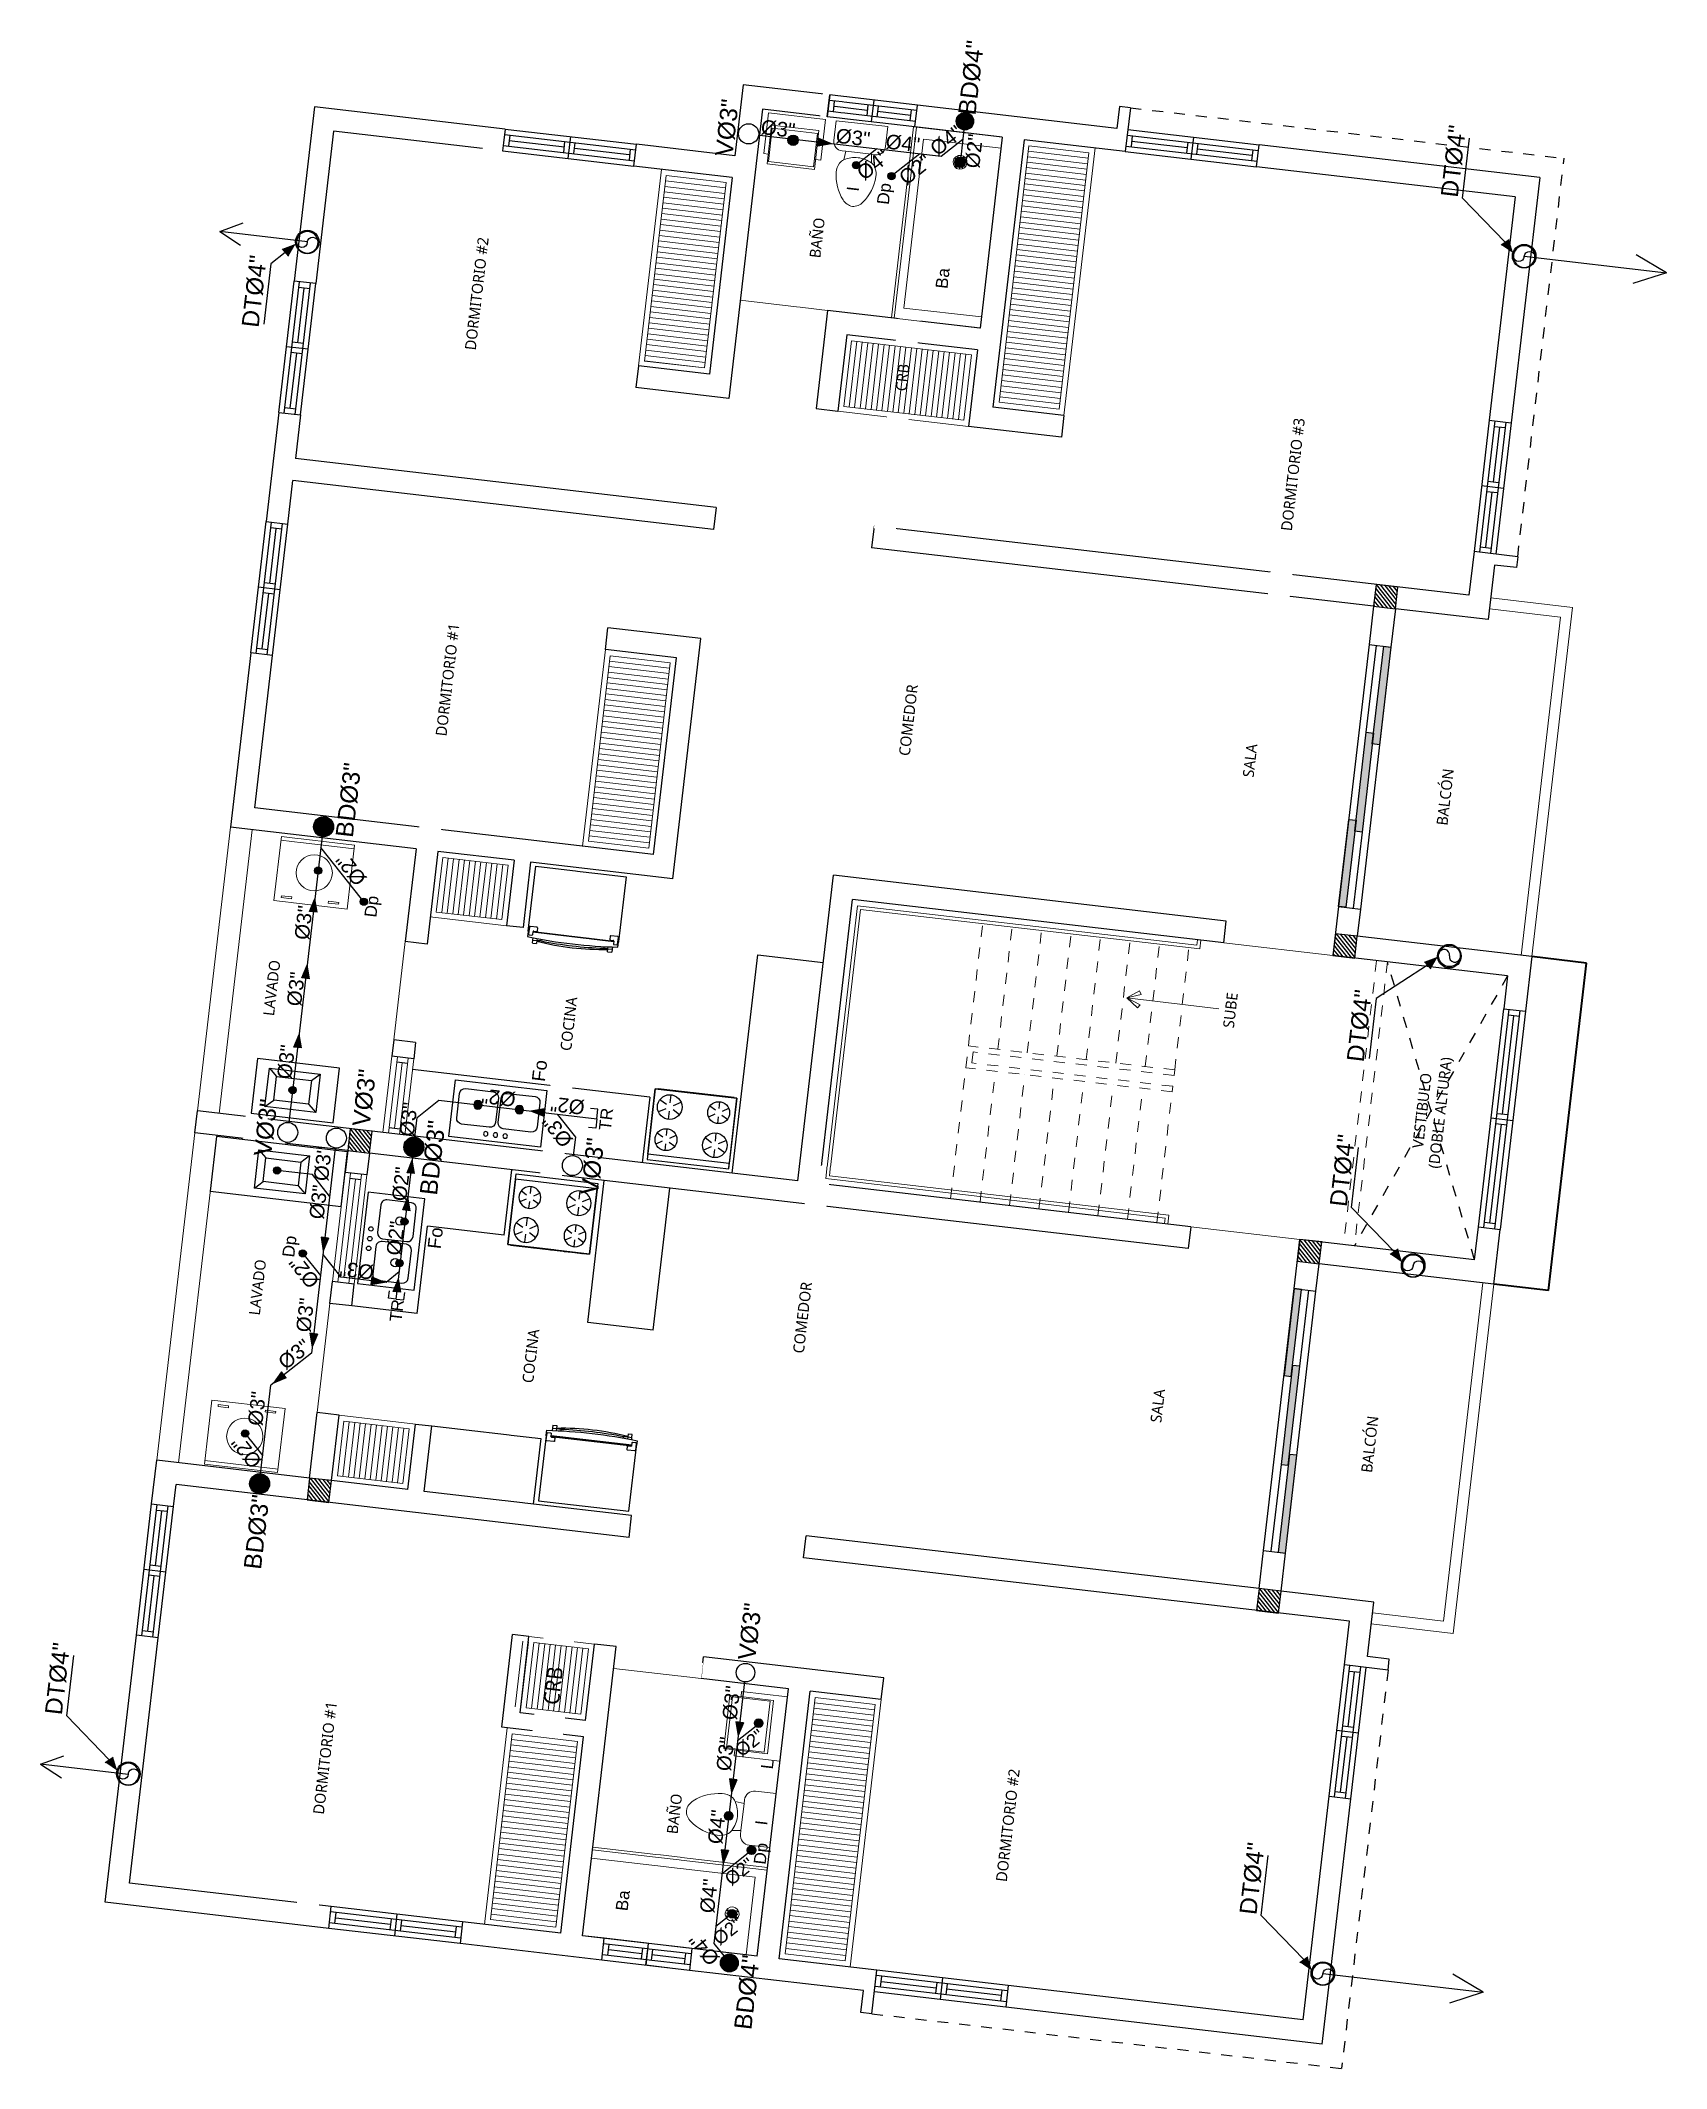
# Model space of a CAD drawing. Header units: feet. Extents: x 1019 to 2236, y -546 to 122.
# Drawn here: x 1018.62 to 1033.42, y 84.13 to 102.58 of the extents above; entities that cross this region are included whole.
import ezdxf

# ---------------------------------------------------------------- set-up
doc = ezdxf.new("R2010")
doc.units = ezdxf.units.FT
doc.header["$LTSCALE"] = 0.05
doc.header["$MEASUREMENT"] = 0
doc.linetypes.add('DASHED2', pattern=[0.375, 0.25, -0.125])
doc.linetypes.add('HIDDEN', pattern=[9.524999999999999, 6.35, -3.175])
for name, color, linetype, lineweight in [('A-GENM', 8, 'Continuous', 9), ('A-WALL', 7, 'Continuous', 25), ('closet', 8, 'Continuous', 5), ('COCINA', 8, 'Continuous', 25), ('escalera', 8, 'DASHED2', 0), ('FURN', 8, 'Continuous', 9), ('I-FURN', 8, 'Continuous', 0), ('MB', 8, 'Continuous', 20), ('P-SANR-FIXT', 8, 'Continuous', 9)]:
    doc.layers.add(name, color=color, linetype=linetype, lineweight=lineweight)
for name, color, linetype in [('AGUASNEGRAS', 4, 'Continuous'), ('ANNDTTEXT', 2, 'Continuous'), ('columna', 9, 'Continuous'), ('MUEBLES', 8, 'Continuous'), ('PERT-VENT', 8, 'Continuous'), ('PISO', 8, 'Continuous'), ('TEXTO', 2, 'Continuous'), ('TEXXT', 2, 'Continuous'), ('TXT', 2, 'Continuous'), ('VUELO', 8, 'HIDDEN')]:
    doc.layers.add(name, color=color, linetype=linetype)
doc.styles.add('ads', font='trebuc.ttf', dxfattribs={"height": 0.14})
doc.styles.add('DAMIAN', font='arial.ttf', dxfattribs={"height": 0.12})

msp = doc.modelspace()

# ---------------------------------------------------------------- texts
at = {"layer": 'TEXXT', "style": 'DAMIAN'}
for s, insert, char_height, width, attachment_point, rotation in [(' BD%%C4"', (1027.051098044986, 102.5894195775775), 0.1584, 4.18176, 3, 83.3570126603788), ('{\\fArial|b0|i0|c238|p34;V%%C}3{\\fArial|b0|i0|c238|p34;"}', (1024.820724627766, 102.0554095353061), 0.1584, 4.18176, 3, 83.3570126603788), (' %%C4"', (1026.632076633351, 101.6935319768313), 0.132, 3.4848, 3, 353.35701266037876), (' %%C4"', (1026.945299262383, 101.8192085522401), 0.132, 3.4848, 3, 38.357012660378786), (' %%C2"', (1027.06788192356, 101.7368035579254), 0.132, 3.4848, 3, 83.3570126603788), (' DT%%C4"', (1031.51710334729, 101.0860342266262), 0.156, 3.7752, 7, 83.32937511746567), (' DT%%C4"', (1031.51710334729, 101.0860342266262), 0.156, 3.7752, 7, 83.32937511746567), (' %%C4"', (1026.2793354929, 101.5975353098108), 0.132, 3.4848, 3, 38.357012660378786), (' %%C2"', (1026.662591345701, 101.5547656113456), 0.132, 3.4848, 3, 38.357012660378786), (' Dp', (1026.254705434161, 101.2900764711324, 1.751545506619049), 0.11, 2.904, 3, 83.3570126603788), (' DT%%C4"', (1020.68839862906, 100.6159943772127), 0.156, 3.7752, 9, 83.32937511755831), (' DT%%C4"', (1020.68839862906, 100.6159943772127), 0.156, 3.7752, 9, 83.32937511755831), (' BD%%C3"', (1021.385012540554, 96.01603604938441), 0.1584, 4.18176, 3, 83.3570126603788), (' %%C2"', (1021.300176163696, 95.11766758183398), 0.132, 3.4848, 3, 128.35701266037876), (' Dp', (1021.590957582228, 94.80386152942333, 1.75154550661998), 0.11, 2.904, 3, 83.3570126603788), (' DT%%C4"', (1030.744410107485, 93.9322439055477), 0.156, 3.7752, 9, 83.32937511755831), (' DT%%C4"', (1030.744410107485, 93.9322439055477), 0.156, 3.7752, 9, 83.32937511755831), ('{\\fArial|b0|i0|c238|p34;V%%C}3{\\fArial|b0|i0|c238|p34;"}', (1021.519816830163, 93.22688779944428), 0.1584, 4.18176, 3, 83.3570126603788), (' %%C2"', (1022.628050040404, 92.91228871349517), 0.132, 3.4848, 3, 173.35701266037876), (' %%C3"', (1021.922745925972, 92.92486663614386), 0.132, 3.4848, 3, 83.3570126603788), (' BD%%C3"', (1022.150737021139, 92.76078176667625), 0.1584, 4.18176, 3, 83.3570126603788), (' %%C3"', (1021.142336753833, 92.51977495918891), 0.132, 3.4848, 3, 83.3570126603788), (' DT%%C4"', (1030.506844386348, 91.90095627039113), 0.156, 3.7752, 7, 83.32937511746567), (' DT%%C4"', (1030.506844386348, 91.90095627039113), 0.156, 3.7752, 7, 83.32937511746567), (' %%C2"', (1021.854268928244, 92.33690121752011), 0.132, 3.4848, 3, 83.3570126603788), (' %%C3"', (1021.101912449673, 92.17267894583733), 0.132, 3.4848, 3, 83.3570126603788), (' %%C2"', (1021.803970746957, 91.84287603838106), 0.132, 3.4848, 3, 83.3570126603788), (' Fo', (1022.16620189156, 91.78704065746524), 0.12, 2.904, 3, 83.35701266037876), (' %%C3"', (1021.337821416366, 91.33947621463244), 0.132, 3.4848, 3, 173.35701266037879), (' TR', (1021.820851954222, 91.13126726505902, -224.5603025493925), 0.11, 2.904, 3, 83.3570126603788), (' BD%%C3"', (1020.549131194917, 89.35535203327197), 0.1584, 4.18176, 3, 83.3570126603788), ('{\\fArial|b0|i0|c238|p34;V%%C}3{\\fArial|b0|i0|c238|p34;"}', (1025.028175168488, 88.37000157921125), 0.1584, 4.18176, 3, 83.3570126603788), (' DT%%C4"', (1018.814635492764, 87.27630802303338), 0.156, 3.7752, 7, 83.32937511746567), (' DT%%C4"', (1018.814635492764, 87.27630802303338), 0.156, 3.7752, 7, 83.32937511746567), (' %%C3"', (1024.860135706286, 87.61524026997984), 0.132, 3.4848, 3, 83.3570126603788), (' %%C3"', (1024.806022569616, 87.15060755957518), 0.132, 3.4848, 3, 83.3570126603788), (' %%C2"', (1025.14899819627, 87.22417093037632), 0.12, 2.904, 3, 38.35701266037871), (' L', (1025.186209578885, 86.9424042752006), 0.11, 2.904, 3, 83.3570126603788), (' I', (1025.129284825509, 86.38904525625946), 0.11, 2.904, 3, 83.3570126603788), (' DT%%C4"', (1029.684911722162, 85.45763661793615), 0.156, 3.7752, 7, 83.32937511746567), (' DT%%C4"', (1029.684911722162, 85.45763661793615), 0.156, 3.7752, 7, 83.32937511746567), (' %%C2"', (1025.054952324152, 86.05301561646763), 0.12, 2.904, 3, 38.35701266037871), (' Dp', (1025.133135647302, 86.18498315658871, 1.751545506619446), 0.11, 2.904, 3, 83.3570126603788), (' Ba', (1023.876422429122, 85.75360452063433), 0.11, 2.904, 3, 83.3570126603788), (' %%C2"', (1024.949157693696, 85.5096292606853), 0.12, 2.904, 3, 38.35701266037871), (' BD%%C4"', (1025.011301534933, 85.16683276421111), 0.1584, 4.18176, 3, 83.3570126603788)]:
    msp.add_mtext(s, dxfattribs=dict(at, insert=insert, char_height=char_height, width=width, attachment_point=attachment_point, rotation=rotation))
at = {"layer": 'TXT', "char_height": 0.1, "width": 2.687999999999999, "attachment_point": 2, "rotation": 83.3570126603769, "style": 'ads'}
for s, insert in [('SALA', (1029.579087325933, 96.0334894205223)), ('BALCÓN', (1031.354845981028, 95.70209002137699)), ('SUBE', (1029.40077528032, 93.76204514781148)), ('VESTIBULO\\P(DOBLE ALTURA)', (1031.143283321458, 92.84812481858921)), ('SALA', (1028.739065036496, 90.16243493019056)), ('BALCÓN', (1030.668855197423, 89.81195360135007))]:
    msp.add_mtext(s, dxfattribs=dict(at, insert=insert))

# ---------------------------------------------------------------- blocks, each defined once
blk = doc.blocks.new('A$C2C3967B4')
at = {"layer": 'COCINA'}
for p, q in [((0.8381999526367849, 0.5199381166910371), (-4.736324399345904e-08, 0.5199381166910371)), ((-4.736324399345904e-08, 0.5199381166910371), (-4.736324399345904e-08, -1.563901719237037e-07)), ((0.3555999526367373, 0.3929381166910275), (0.1015999526367182, 0.3929381166910275)), ((0.7365999526367091, 0.3929381166910275), (0.4825999526368037, 0.3929381166910275)), ((0.8381999526367849, -1.563901719237037e-07), (0.8381999526367849, 0.5199381166910371)), ((0.05079995263673709, 0.3421381166910464), (0.05079995263673709, 0.1188716360817068)), ((0.4063999526367184, 0.1188716360817068), (0.4063999526367184, 0.3421381166910464)), ((0.4317999526367089, 0.3421381166910464), (0.4317999526367089, 0.1188716360817068)), ((0.7873999526368038, 0.1188716360817068), (0.7873999526368038, 0.3421381166910464)), ((0.1015999526367182, 0.0680716360816973), (0.3555999526367373, 0.0680716360816973)), ((0.4825999526368037, 0.0680716360816973), (0.7365999526367091, 0.0680716360816973)), ((-4.736324399345904e-08, -1.563901719237037e-07), (0.8381999526367849, -1.563901719237037e-07))]:
    blk.add_line(p, q, dxfattribs=at)
for centre, radius in [((0.3301999526367467, 0.4564381166910323), 0.02008046314206921), ((0.4190999526367136, 0.4564381166910323), 0.02008046314206921), ((0.5079999526367942, 0.4564381166910323), 0.02008046314206921), ((0.2285999526367846, 0.2024381166910416), 0.03809999999999999), ((0.6095999526367564, 0.2024381166910416), 0.03809999999999999)]:
    blk.add_circle(centre, radius, dxfattribs=at)
for centre, start, end in [((0.1015999526367182, 0.3421381166910464), 90, 180), ((0.3555999526367373, 0.3421381166910464), 0, 90), ((0.4825999526368037, 0.3421381166910464), 90, 180), ((0.7365999526367091, 0.3421381166910464), 0, 90), ((0.1015999526367182, 0.1188716360817068), 180, 270), ((0.3555999526367373, 0.1188716360817068), 270, 0), ((0.4825999526368037, 0.1188716360817068), 180, 270), ((0.7365999526367091, 0.1188716360817068), 270, 0)]:
    blk.add_arc(centre, 0.0508, start, end, dxfattribs=at)
blk = doc.blocks.new('A$C285A50AC')
at = {"layer": 'MUEBLES'}
for p, q in [((0.001191974122541239, 0.6895997237140818, -0.889), (-3.839200601873927e-08, 0.02920079949769194, -0.889)), ((0.001191974122541239, 0.6895997237140818), (0.00110028085219227, 0.6387998064666673)), ((0.00110028085219227, 0.6387998064666673), (0.7630990395634107, 0.6374244074114204)), ((0.7631907328337633, 0.6882243246588349), (0.001191974122541239, 0.6895997237140818)), ((0.7631907328337633, 0.6882243246588349, -0.889), (0.001191974122541239, 0.6895997237140818, -0.889)), ((0.761998720319216, 0.02782540044244497, -0.889), (0.7631907328337633, 0.6882243246588349, -0.889)), ((0.7630990395634107, 0.6374244074114204), (0.7631907328337633, 0.6882243246588349)), ((-3.839200601873927e-08, 0.02920079949769194, -0.889), (0.761998720319216, 0.02782540044244497, -0.889))]:
    blk.add_line(p, q, dxfattribs=at)
at = {"layer": 'MUEBLES', "color": 8}
for p, q in [((0.1532937227361515, 0.5242249128489354, 0.002539999999999987), (0.1534312626416749, 0.6004247887200567, 0.002539999999999987)), ((0.6104929779628812, 0.5233996734157866, 0.002539999999999987), (0.6106075945508174, 0.5868995699750554, 0.002539999999999987)), ((0.1201950536722016, 0.4671345624717027, 0.002539999999999987), (0.05413525544982534, 0.4291537375883605, 0.002539999999999987)), ((0.1202638236249634, 0.5052345004072638, 0.002539999999999987), (0.05434156530811407, 0.5434535513950429, 0.002539999999999987)), ((0.1531561828306245, 0.4480250369778132, 0.002539999999999987), (0.153018642925101, 0.3718251611066909, 0.002539999999999987)), ((0.1861860819418126, 0.4670154494194838, 0.002539999999999987), (0.2521083402586619, 0.4287963984317056, 0.002539999999999987)), ((0.1862548518945744, 0.5051153873550449, 0.002539999999999987), (0.2523146501169506, 0.5430962122383871, 0.002539999999999987)), ((0.5773943088989313, 0.4663093230385549, 0.002539999999999987), (0.5223444770469534, 0.4346586356357696, 0.002539999999999987)), ((0.577463078851693, 0.504409260974116, 0.002539999999999987), (0.5225278635876514, 0.5362584701305986, 0.002539999999999987)), ((0.6103554380573577, 0.4471997975446653, 0.002539999999999987), (0.6102408214694179, 0.3836999009853965, 0.002539999999999987)), ((0.6433853371685458, 0.466190209986336, 0.002539999999999987), (0.698320552432584, 0.4343410008298534, 0.002539999999999987)), ((0.6434541071213076, 0.5042901479218971, 0.002539999999999987), (0.6985039389732854, 0.5359408353246824, 0.002539999999999987)), ((0.1197136640028624, 0.2004349969227759, 0.002539999999999987), (0.06477844873882077, 0.2322842060792589, 0.002539999999999987)), ((0.1527435631140506, 0.2194254093644474, 0.002539999999999987), (0.1528581797019868, 0.2829253059237153, 0.002539999999999987)), ((0.185704692272477, 0.2003158838705574, 0.002539999999999987), (0.2407545241244549, 0.2319665712733427, 0.002539999999999987)), ((0.5769129192295956, 0.1996097574896281, 0.002539999999999987), (0.5109906609127428, 0.2378288084774089, 0.002539999999999987)), ((0.6099428183407838, 0.2186001699312992, 0.002539999999999987), (0.6100803582463072, 0.2948000458024209, 0.002539999999999987)), ((0.6429039474992067, 0.1994906444374096, 0.002539999999999987), (0.7089637457215794, 0.2374714693207514, 0.002539999999999987)), ((0.1196448940501007, 0.1623350589872148, 0.002539999999999987), (0.06459506219812283, 0.1306843715844295, 0.002539999999999987)), ((0.1526060232085271, 0.1432255334933252, 0.002539999999999987), (0.1524914066205874, 0.07972563693405732, 0.002539999999999987)), ((0.1856359223197153, 0.1622159459349968, 0.002539999999999987), (0.2405711375837569, 0.1303667367785137, 0.002539999999999987)), ((0.5768441492768339, 0.161509819554067, 0.002539999999999987), (0.5107843510544576, 0.1235289946707239, 0.002539999999999987)), ((0.6098052784352568, 0.1424002940601774, 0.002539999999999987), (0.6096677385297333, 0.0662004181890552, 0.002539999999999987)), ((0.6428351775464449, 0.1613907065018485, 0.002539999999999987), (0.7087574358632978, 0.1231716555140685, 0.002539999999999987))]:
    blk.add_line(p, q, dxfattribs=at)
at = {"layer": 'MUEBLES', "extrusion": (-0.001804985636806824, -0.9999983710120987, 0)}
for p, q in [((0.06349527350374728, 0.02654618704738398, -0.6223000000000001), (0.6984942390964299, 0.02540002116801165, -0.6223000000000001)), ((0.06349527350374728, 0.02654618704738398, -0.1016), (0.6984942390964299, 0.02540002116801165, -0.1016))]:
    blk.add_line(p, q, dxfattribs=at)
at = {"layer": 'MUEBLES'}
for centre, radius in [((0.1532249527833898, 0.4861249749133751, 0.002539999999999987), 0.1143), ((0.610424208010123, 0.4852997354802264, 0.002539999999999987), 0.1016), ((0.1526747931612924, 0.1813254714288863, 0.002539999999999987), 0.1016), ((0.6098740483880256, 0.1805002319957385, 0.002539999999999987), 0.1143)]:
    blk.add_circle(centre, radius, dxfattribs=at)
at = {"layer": 'MUEBLES', "color": 8, "extrusion": (-0.001804985636806824, -0.9999983710120987, 0)}
for centre in [(0.0888472545843797, -0.03810000000000002, -0.02666075186064631), (0.2158472545843821, -0.03810000000000002, -0.02666075186064631), (0.3809472545843811, -0.03810000000000002, -0.02666075186064631), (0.54604725458438, -0.03810000000000002, -0.02666075186064631), (0.6730472545843824, -0.03810000000000002, -0.02666075186064631)]:
    blk.add_circle(centre, 0.0254, dxfattribs=at)
at = {"layer": 'MUEBLES'}
for points in [[(-3.839200601873927e-08, 0.02920079949769194), (0.00110028085219227, 0.6387998064666673), (0.7630990395634107, 0.6374244074114204), (0.761998720319216, 0.02782540044244497)], [(0.001191974122541239, 0.6895997237140818, 0.2539999999999999), (0.00110028085219227, 0.6387998064666673, 0.2539999999999999), (0.7630990395634107, 0.6374244074114204, 0.2539999999999999), (0.7631907328337633, 0.6882243246588349, 0.2539999999999999)]]:
    blk.add_3dface(points, dxfattribs=at)
at = {"layer": 'MUEBLES', "color": 8}
for points in [[(0.02539533556818441, 0.02661495700014616, -0.07620000000000005), (0.02539533556818441, 0.02661495700014616, -0.5334), (0.7365941770319893, 0.02533125121524904, -0.5334), (0.7365941770319893, 0.02533125121524904, -0.07620000000000005)], [(0.02539533556818441, 0.02661495700014616, -0.5969), (0.02539533556818441, 0.02661495700014616, -0.8509), (0.7365941770319893, 0.02533125121524904, -0.8509), (0.7365941770319893, 0.02533125121524904, -0.5969)]]:
    blk.add_3dface(points, dxfattribs=at)
blk = doc.blocks.new('A$C007B5363')
at = {"layer": 'COCINA'}
for p, q in [((3.463590303454112e-07, 0.8286750782227585), (0.5943753463590342, 0.8286750782227568)), ((3.463590303454112e-07, 7.822275804869605e-08), (3.463590303454112e-07, 0.8286750782227585)), ((0.5507176554131421, 0.815975078222757), (0.5507176554131421, 0.7524750782227567)), ((0.6205676554131303, 0.8223250782227565), (0.5570676554131397, 0.8223250782227574)), ((0.5570676554131397, 0.7461250782227573), (0.5824676554131303, 0.7461250782227573)), ((0.5888176554131421, 0.7524750782227567), (0.5888176554131421, 0.777875078222757)), ((0.5943753463590342, 0.8286750782227301), (0.6007253463590319, 0.8286750782227301)), ((0.5943753463590342, 0.8223250782227565), (0.5943753463590342, 0.8286750782227568)), ((0.5943753463590342, 0.04455438768859032), (0.5943753463590342, 0.7841207687569236)), ((0.5951676554131398, 0.7842250782227573), (0.6205676554131303, 0.7842250782227573)), ((0.6007253463590319, 0.8286750782227568), (0.6007253463590319, 0.8223250782227565)), ((0.6451753463590437, 0.8286750782227568), (0.6007253463590319, 0.8286750782227568)), ((0.6007253463590319, 0.7842250782227582), (0.6007253463590319, 0.04445007822275837)), ((0.6269176554131421, 0.7905750782227567), (0.6269176554131421, 0.815975078222757)), ((0.6486818823803633, 0.777875078222757), (0.67057534635902, 0.777875078222757)), ((0.67057534635902, 0.739775078222757), (0.6513117843963458, 0.739775078222757)), ((0.67057534635902, 0.777875078222757), (0.697530630020343, 0.777875078222757)), ((0.67057534635902, 0.739775078222757), (0.67057534635902, 0.777875078222757)), ((0.67057534635902, 0.739775078222757), (0.67057534635902, 0.777875078222757)), ((0.697530630020343, 0.739775078222757), (0.6705753463590343, 0.739775078222757)), ((0.6705753463590343, 0.739775078222757), (0.6705753463590343, 0.7016750782227419)), ((0.67057534635902, 0.7016750782228147), (0.67057534635902, 0.7397750782227561)), ((0.6986557954078068, 0.739775078222765), (0.6986557954078068, 0.7778750782227659)), ((0.6539416864123284, 0.7016750782228147), (0.67057534635902, 0.7016750782228147)), ((0.5943753463590342, 7.822275716051763e-08), (3.463590303454112e-07, 7.822275804869605e-08)), ((0.5507176554131421, 0.0762000782227572), (0.5507176554131421, 0.01270007822275687)), ((0.5824676554131303, 0.08255007822275662), (0.5570676554131397, 0.08255007822275662)), ((0.5570676554131397, 0.006350078222756572), (0.6205676554131303, 0.00635007822275746)), ((0.5888176554131421, 0.05080007822275689), (0.5888176554131421, 0.0762000782227572)), ((0.5943753463590342, 7.822275716051763e-08), (0.5943753463590342, 0.00635007822275746)), ((0.5943753463590342, 7.822273051516504e-08), (0.6007253463590319, 7.822273051516504e-08)), ((0.6205676554131303, 0.04445007822275659), (0.5951676554131398, 0.04445007822275659)), ((0.6007253463590319, 0.00635007822275746), (0.6007253463590319, 7.822275716051763e-08)), ((0.6007253463590319, 7.822275716051763e-08), (0.6451753463590295, 7.822275627233921e-08)), ((0.6269176554131421, 0.01270007822275687), (0.6269176554131421, 0.03810007822275718)), ((0.67057534635902, 0.05080007822275689), (0.6486818823803491, 0.05080007822275689)), ((0.6513117843963458, 0.08890007822275692), (0.67057534635902, 0.08890007822275692)), ((0.67057534635902, 0.1270000782226992), (0.6539416864123284, 0.1270000782226992)), ((0.67057534635902, 0.1270000782226655), (0.67057534635902, 0.08890007822275603)), ((0.67057534635902, 0.08890007822275514), (0.67057534635902, 0.1270000782226992)), ((0.67057534635902, 0.08890007822275692), (0.6975306300203288, 0.08890007822275692)), ((0.67057534635902, 0.05080007822275689), (0.67057534635902, 0.08890007822275692)), ((0.67057534635902, 0.05080007822275689), (0.67057534635902, 0.08890007822275692)), ((0.6975306300203288, 0.05080007822275689), (0.67057534635902, 0.05080007822275689)), ((0.6986557954078068, 0.05080007822276489), (0.6986557954078068, 0.08890007822276491))]:
    blk.add_line(p, q, dxfattribs=at)
for centre, radius, start, end in [((0.5570676554131397, 0.815975078222757), 0.006349999999999967, 90, 179.9999999999999), ((0.5570676554131397, 0.7524750782227567), 0.006349999999999967, 179.9999999999999, 270), ((0.5824676554131303, 0.7524750782227567), 0.006349999999999967, 270, 359.9999999999996), ((0.5951676554131398, 0.777875078222757), 0.006349999999999967, 90, 179.9999999999999), ((0.6205676554131303, 0.815975078222757), 0.006349999999999856, 359.9999999999996, 90), ((0.6205676554131303, 0.7905750782227567), 0.006349999999999856, 270, 359.9999999999996), ((-3.851219966141623, 0.4143375782227832), 4.515445312500647, 354.7351302620264, 5.264869737970873), ((-1.674515361499398, 0.4143375782227663), 2.373101334117483, 352.1151446011243, 7.884855398873706), ((-3.079253989760512, 0.4143375782227752), 3.760822102802659, 355.6181694125819, 4.38183058741569), ((0.5570676554131397, 0.0762000782227572), 0.006349999999999968, 89.99999999999919, 180.0000000000001), ((0.5570676554131397, 0.01270007822275687), 0.006349999999999903, 179.9999999999991, 270), ((0.5824676554131303, 0.0762000782227572), 0.006349999999999918, 359.9999999999994, 89.99999999999919), ((0.5951676554131398, 0.05080007822275689), 0.00634999999999991, 180.0000000000001, 270), ((0.6205676554131303, 0.03810007822275718), 0.00634999999999992, 359.9999999999993, 89.99999999999919), ((0.6205676554131303, 0.01270007822275687), 0.00634999999999991, 270, 359.9999999999999)]:
    blk.add_arc(centre, radius, start, end, dxfattribs=at)
blk = doc.blocks.new('bath_sink_6127 - bath_sink_6127-V2-Nivel 1')
at = {"layer": 'I-FURN'}
for p, q in [((0.2932721242284484, 0.2973634196449613), (-0.1268150819034933, 0.2973634196449627)), ((-0.1268150819034933, 0.2973634196449627), (-0.1268150819034946, -0.289999999999918)), ((0.3948721242284947, 0.244197098343593), (-0.00517787577150471, 0.2441970983435943)), ((-0.005177875771504733, 0.2441970983435943), (-0.005177875771505523, -0.2447529016564045)), ((0.02540000000001694, -0.233573350081481), (0.02540000000001694, 0.2330175467686728)), ((0.02540000000001694, 0.2330175467686723), (0.3694721242284942, 0.2330175467686723)), ((0.2932721242284481, 0.2441970983435944), (0.2932721242284484, 0.2973634196449613)), ((0.3694721242284941, 0.2330175467686775), (0.3694721242284941, -0.2335733500814858)), ((0.3948721242284938, -0.2447529016564058), (0.3948721242284947, 0.244197098343593)), ((0.2932721242284472, -0.2899999999999167), (-0.1268150819034946, -0.2899999999999154)), ((-0.005177875771505523, -0.2447529016564045), (0.3948721242284938, -0.2447529016564058)), ((0.3694721242284942, -0.2335733500814807), (0.02540000000001696, -0.2335733500814807)), ((0.2932721242284472, -0.2899999999999167), (0.2932721242284473, -0.2447529016564057))]:
    blk.add_line(p, q, dxfattribs=at)
blk = doc.blocks.new('Toilet_-_Tank_-_3D_4840 - 17_ High_ Seat Not Visible-536545-Nivel 1')
at = {"layer": 'P-SANR-FIXT'}
for p, q in [((0.2476258363328864, 0.4889258363328838), (-0.2476258363328857, 0.4889258363328838)), ((-0.2476258363328857, 0.4889258363328838), (-0.2476258363328857, 0.2984499999999989)), ((0.2476258363328864, 0.2984499999999979), (0.2476258363328864, 0.4889258363328838)), ((-0.1587499999999996, 0.2095741636671119), (-0.1228227001383719, 0.2095741636671119)), ((-0.1228227001383719, 0.209574163667112), (-0.1323182423362183, 0.1269999999999984)), ((-0.1228227001383719, 0.209574163667112), (0.1228227001383716, 0.2095741636671112)), ((0.1323182423362183, 0.1269999999999985), (0.1228227001383717, 0.209574163667112)), ((0.1228227001383716, 0.2095741636671119), (0.1587500000000004, 0.2095741636671119))]:
    blk.add_line(p, q, dxfattribs=at)
for centre, radius, start, end in [((-0.1587499999999996, 0.2984499999999989), 0.08887583633288604, 179.9999999999996, 269.9999999999993), ((0.1587500000000005, 0.2984499999999978), 0.08887583633288583, 269.9999999999992, 359.9999999999994), ((-0.02331864923591017, 0.007910525712840958), 0.1673683974361928, 151.0596079578276, 182.709045809198), ((-0.08273453245117764, 0.04076452774261166), 0.09947412206910106, 119.8980596429818, 151.0596079578277), ((0.0004739876760373714, -0.1039508645836898), 0.2664058524199138, 90.10194035701348, 119.8980596429869), ((-0.0004739876760373714, -0.1039508645836898), 0.2664058524199137, 60.10194035701269, 89.89805964298655), ((0.0827345324511767, 0.04076452774261085), 0.09947412206910214, 28.9403920421724, 60.10194035701792), ((0.02331864923591057, 0.007910525712841026), 0.1673683974361924, 357.2909541908008, 28.9403920421724), ((0.2504921340931855, 0.02086643994664056), 0.4414855271105832, 182.7090458091983, 218.5058436468638), ((-0.2504921340931864, 0.0208664399466408), 0.4414855271105845, 321.4941563531354, 357.2909541908008), ((0.01132314851053924, -0.1694169915572533), 0.1358557053170789, 218.5058436468638, 265.2190295547949), ((-0.01132314851053903, -0.1694169915572534), 0.1358557053170788, 274.780970445204, 321.494156353135)]:
    blk.add_arc(centre, radius, start, end, dxfattribs=at)
blk = doc.blocks.new('A$C3D6C2CD6')
at = {"layer": 'P-SANR-FIXT'}
for p, q in [((-3.179984275902825e-07, 1.599999850618332), (0.7873996820015918, 1.599999850618275)), ((-3.179986265422485e-07, 0.1015998506180154), (-3.179983991685731e-07, 1.599999850618019)), ((0.7111996820015634, 1.599999850618076), (0.7111996820015634, 0.1015998506178164)), ((0.7873996820015918, -1.493819468123547e-07), (0.7873996820015918, 1.599999850618019)), ((0.8127996820016961, 1.599999850618076), (0.8127996820016392, -1.49382032077483e-07)), ((0.3238664269534297, 0.2274357925590493), (0.3238664269534297, 0.3166165075347465)), ((0.3327406119011584, 0.3166165075347749), (0.3327406119012153, 0.2274357925591346)), ((0.3511625895275756, 0.2274357925591062), (0.3511625895275188, 0.3166165075348317)), ((0.3600367744753612, 0.3166165075346612), (0.3600367744753044, 0.2274357925590209)), ((0.3784587521018352, 0.2274357925592483), (0.3784587521017784, 0.3166165075347465)), ((0.3873329370497913, 0.3166165075347465), (0.3873329370496776, 0.227435792559163)), ((0.7111996820015634, 0.1015998506178164), (-3.179986265422485e-07, 0.1015998506180154)), ((-3.179986265422485e-07, -1.493816910169699e-07), (0.787399682001535, -1.493817194386793e-07)), ((0.1237996820014473, -1.493822594511585e-07), (0.787399682001535, -1.49382231029449e-07)), ((0.8127996820016961, -1.493821457643207e-07), (0.787399682001535, -1.49382231029449e-07)), ((0.8127996820016392, -1.493818047038076e-07), (0.787399682001535, -1.493817194386793e-07))]:
    blk.add_line(p, q, dxfattribs=at)
for centre, radius, start, end in [((0.3555996820015253, 0.2720261500469974), 0.06350000000000014, 89.99999999999675, 269.9999999999968), ((0.3555996820015253, 0.2720261500469974), 0.06349999999999992, 89.99999999999675, 269.9999999999968), ((0.3283035194272657, 0.3166165075346612), 0.00443709247390396, 359.9999999999935, 179.9999999999919), ((0.3283035194272657, 0.227435792559163), 0.004437092473903958, 179.9999999999919, 359.9999999999935), ((0.3555996820016389, 0.316616507534718), 0.00443709247390396, 359.9999999999935, 179.9999999999919), ((0.3555996820014684, 0.227435792559163), 0.004437092473903963, 179.9999999999919, 359.9999999999935), ((0.3555996820015253, 0.2720261500469974), 0.06350000000000013, 269.9999999999968, 89.99999999999675), ((0.3555996820015253, 0.2720261500469974), 0.06349999999999995, 269.9999999999968, 89.99999999999675), ((0.3828958445757848, 0.3166165075347749), 0.004437092473903962, 359.9999999999935, 179.9999999999919), ((0.3828958445757848, 0.2274357925592199), 0.004437092473903967, 179.9999999999919, 359.9999999999935)]:
    blk.add_arc(centre, radius, start, end, dxfattribs=at)
blk = doc.blocks.new('A$C6DF15AF1')
for points in [[(1.602687803210188, 0.1333333402945414), (2.399999964192546, 0.1333333402942856), (2.399999964192546, 0.2000000069610053), (1.602687803210301, 0.2000000069611474)], [(-3.580731799956993e-08, 6.960846121728537e-09), (0.8955299393409177, 6.961215603951132e-09), (0.8955299393408609, 0.06666667362782164), (-3.580731799956993e-08, 0.06666667362756584)], [(0.7955299393407813, 0.06666667362787848), (1.702687803210267, 0.0666666736277648), (1.702687803210324, 0.1333333402944561), (0.7955299393407813, 0.1333333402944845)]]:
    blk.add_hatch(color=256).paths.add_polyline_path(points)
at = {"layer": 'PERT-VENT', "extrusion": (-6.288880677460709e-16, -1.940366471243193e-15, -1)}
for points in [[(-1.602687803210188, 0.1333333402945414), (-2.399999964192546, 0.1333333402942856), (-2.399999964192546, 0.2000000069610053), (-1.602687803210301, 0.2000000069611474)], [(3.580731799956993e-08, 6.960846121728537e-09), (-0.8955299393409177, 6.961215603951132e-09), (-0.8955299393408609, 0.06666667362782164), (3.580731799956993e-08, 0.06666667362756584)], [(-0.7955299393407813, 0.06666667362787848), (-1.702687803210267, 0.0666666736277648), (-1.702687803210324, 0.1333333402944561), (-0.7955299393407813, 0.1333333402944845)]]:
    blk.add_lwpolyline(points, close=True, dxfattribs=at)
at = {"layer": 'PISO'}
for p, q in [((-3.580743168640765e-08, 0.2000000069620285), (2.399999964192546, 0.2000000069610053)), ((-3.580737484298879e-08, 6.960846121728537e-09), (2.399999964192659, 6.962011411815183e-09))]:
    blk.add_line(p, q, dxfattribs=at)
at = {"layer": 'PISO', "extrusion": (-6.288880677460709e-16, -1.940366471243193e-15, -1)}
for p, q in [((0.7955299393407813, 0.1333333402944845), (-3.580731799956993e-08, 0.1333333402942856)), ((1.702687803210267, 0.0666666736277648), (2.399999964192602, 0.0666666736277648))]:
    blk.add_line(p, q, dxfattribs=at)
blk = doc.blocks.new('A$C153C7E87')
at = {"layer": 'COCINA'}
for p, q in [((0.07607935362685225, 0.8037281675850636), (0.14306035813118, 0.7309696526585867)), ((0.4267085494125809, 0.8037439611277364), (0.3597123523589971, 0.7309994352920626)), ((0.1431105981894234, 0.4114308712480863), (0.07611440113583967, 0.3386863454126114)), ((0.3596456080738903, 0.411385652689944), (0.4266114171078357, 0.338613151845891))]:
    blk.add_line(p, q, dxfattribs=at)
at = {"layer": 'COCINA', "extrusion": (1.607320246794068e-15, -2.480587829523694e-15, -1)}
for points in [[(-0.5022719197385754, 1.200000096390625), (1.175673958186962e-07, 1.200000096390625), (1.175673673969868e-07, 9.639066433919652e-08), (-0.5022719197385754, 9.639066433919652e-08)], [(-0.4265763772414175, 0.338597348161187), (-0.07607935362699436, 0.3385973481611018), (-0.07607935362685225, 0.8037281675850636), (-0.4265763772414459, 0.8037281675849783)], [(-0.3595953727371182, 0.4113558630873797), (-0.1430603581312369, 0.4113558630873513), (-0.14306035813118, 0.7309696526585867), (-0.3595953727372034, 0.7309696526585583)]]:
    blk.add_lwpolyline(points, close=True, dxfattribs=at)
blk = doc.blocks.new('A$C01EB0BB3')
at = {"layer": 'FURN'}
for p, q in [((2.221032389115862e-07, -8.723253586140345e-08, 224.5603025493938), (2.221032389115862e-07, 0.6095999127635991, 224.5603025493938)), ((2.221032389115862e-07, 0.6095999127635991, 224.5603025493938), (0.533400222103495, 0.6095999127635991, 224.5603025493938)), ((0.5034002221046592, 0.6095999127635991, 224.5603025493938), (0.5034002221046592, -8.723253586140345e-08, 224.5603025493938)), ((0.533400222103495, 0.6095999127635991, 224.5603025493938), (0.533400222103495, -8.723253586140345e-08, 224.5603025493938)), ((0.533400222103495, -8.723253586140345e-08, 224.5603025493938), (2.221032389115862e-07, -8.723253586140345e-08, 224.5603025493938))]:
    blk.add_line(p, q, dxfattribs=at)
at = {"layer": 'FURN', "ltscale": 0.02, "elevation": 224.5603025493938}
for points in [[(0.04700939487256051, 0.5357143806093632), (0.04700939487256051, 0.4496449956048423), (0.0315340406278608, 0.4496449956048423), (0.0315340406278608, 0.5357143806093632)], [(0.04700939487256051, 0.1432377008157459), (0.04700939487256051, 0.0571683158039491), (0.0315340406278608, 0.0571683158039491), (0.0315340406278608, 0.1432377008157459)]]:
    blk.add_lwpolyline(points, close=True, dxfattribs=at)
at = {"layer": 'FURN', "ltscale": 0.02}
blk.add_circle((0.266700222103367, 0.3047999127655316, 224.5603025493938), 0.15, dxfattribs=at)
blk = doc.blocks.new('A$C78C8556F')
at = {"layer": 'PERT-VENT', "extrusion": (-2.366591124771848e-12, 8.947716500358402e-16, -1)}
for p, q in [((3.738375369266578e-07, 0.2000000000506361), (2.000000373837537, 0.200000000050693)), ((1.000000373837537, 0.200000000049954), (1.000000373837594, 4.982325663149823e-11)), ((3.738375653483672e-07, 0.1500000000506816), (2.000000373837366, 0.1500000000507669)), ((3.738375369266578e-07, 0.05000000005063043), (2.00000037383748, 0.05000000005065885)), ((2.000000373837395, 5.067590791441035e-11), (3.738374800832389e-07, 5.073275133327115e-11)), ((0.04666704050416115, 0.1000000000506134), (0.9533337071708559, 0.1000000000497607)), ((0.9533337071710264, 0.1500000000497437), (0.9533337071709127, 0.05000000004957883)), ((1.046667040504133, 0.1500000000496868), (1.04666704050419, 0.05000000004989147)), ((1.046667040504275, 0.1000000000495618), (1.946169447620974, 0.1000000000506134)), ((1.946169447620946, 0.05000000005063043), (1.946169447620974, 0.1500000000507384))]:
    blk.add_line(p, q, dxfattribs=at)
at = {"layer": 'PERT-VENT'}
blk.add_line((0.04666704050416115, 0.0500000000507157), (0.04666704050421799, 0.1500000000505111), dxfattribs=at)
blk = doc.blocks.new('A$C72735B25')
at = {"layer": 'PERT-VENT', "extrusion": (-1.278784469221317e-17, -1.317132383339921e-15, -1)}
for p, q in [((5.542845258332818e-07, -1.311699406869593e-07), (5.542842984596064e-07, 1.203204261639257)), ((0.05000055428459405, -1.311699406869593e-07), (0.0500005542845372, 1.203204261639257)), ((0.1000005542845486, 0.6482687319012257), (0.1000005542844917, 1.149373335422865)), ((0.1500005542847305, -1.311699406869593e-07), (0.1500005542845599, 1.203204261639257)), ((0.2000005542845713, -1.311699406869593e-07), (0.2000005542844008, 1.203204261639257)), ((0.2000005542845145, 0.6016020652346015), (5.542846963635384e-07, 0.6016020652346015)), ((0.1500005542846168, 0.6482687319013394), (0.05000055428465089, 0.6482687319012257)), ((0.1500005542846736, 0.5549353985679772), (0.05000055428465089, 0.5549353985680909)), ((0.1000005542846054, 0.04987092830617712), (0.1000005542845486, 0.5549353985680909)), ((0.05000055428436667, 0.04987092830629081), (0.1500005542848442, 0.04987092830617712))]:
    blk.add_line(p, q, dxfattribs=at)
at = {"layer": 'PERT-VENT', "extrusion": (-1.278784469221317e-17, 1.317132383339921e-15, -1)}
blk.add_line((0.05000055428436667, 1.153333202162912), (0.1500005542848442, 1.153333202163026), dxfattribs=at)
blk = doc.blocks.new('A$C15954AF6')
at = {"layer": 'P-SANR-FIXT'}
for p, q in [((-5.663142843559399e-09, 0.8128491470836465), (1.749999994336914, 0.8128834131148821)), ((-5.663142843559399e-09, 0.8128491470836465), (0.0006683475290252261, 0.001448399441606796)), ((1.750020916384809, 0.7874834217316717), (2.091638492274228e-05, 0.7874491557003509)), ((1.749999994336914, 0.8128834131148821), (1.749999994336914, 6.599449875466235e-10)), ((0.101683648061222, 0.7113328697423285), (1.648483716995823, 0.7111997593903183)), ((0.101683648061222, 0.7113328697423285), (0.1022694654033067, 0.0001331110117561707)), ((1.648483716995823, 0.7111997593903183), (1.649069534337283, 6.599449875466235e-10)), ((1.433733902925663, 0.3871560145127759), (1.522914587647275, 0.3872294729061636)), ((1.522921897337081, 0.3783552909688339), (1.433741212615526, 0.3782818325753325)), ((1.433756386847787, 0.3598598611985651), (1.522937071569512, 0.3599333195918959)), ((1.522944381259318, 0.3510591376545378), (1.433763696537479, 0.3509856792611785)), ((1.433778870769853, 0.3325637078843258), (1.522959555491521, 0.3326371662777703)), ((1.522966865181441, 0.3237629843404122), (1.433786180459602, 0.3236895259470529)), ((1.649069534337283, 6.599449875466235e-10), (0.000669499870294743, 4.942282040332202e-05)), ((1.649069534337283, 6.599449875466235e-10), (1.749999994336914, 6.599449875466235e-10))]:
    blk.add_line(p, q, dxfattribs=at)
for centre, radius, start, end in [((1.478350384053382, 0.3554594994266367), 0.06350000000000014, 0.04719469212320372, 180.0471946921232), ((1.478350384053382, 0.3554594994266367), 0.06349999999999996, 0.04719469212320372, 180.0471946921232), ((1.433737557770595, 0.3827189235440969), 0.004437092473903963, 90.04719469211669, 270.0471946921167), ((1.52291824249215, 0.3827923819374561), 0.004437092473903967, 270.0471946921167, 90.04719469211669), ((1.478350384053382, 0.3554594994266367), 0.06350000000000015, 180.0471946921232, 0.04719469212320372), ((1.478350384053382, 0.3554594994266367), 0.06349999999999993, 180.0471946921232, 0.04719469212320372), ((1.433760041692661, 0.3554227702299144), 0.00443709247390396, 90.04719469211669, 270.0471946921167), ((1.433782525614898, 0.3281266169156751), 0.004437092473903961, 90.04719469211669, 270.0471946921167), ((1.522940726414273, 0.3554962286232453), 0.004437092473903964, 270.0471946921167, 90.04719469211669), ((1.522963210336339, 0.3282000753090344), 0.004437092473903959, 270.0471946921167, 90.04719469211669)]:
    blk.add_arc(centre, radius, start, end, dxfattribs=at)
blk = doc.blocks.new('A$C206B62E9')
at = {"color": 2}
blk.add_circle((0.1249998011314801, 0.1250000739065626), 0.125000000000004, dxfattribs=at)
for centre, start, end in [((0.06261948669583717, 0.1288661275681307), 356.453599030686, 176.453599030686), ((0.1873801155670662, 0.1211340202450515), 176.453599030686, 356.453599030686)]:
    blk.add_arc(centre, 0.062500000000002, start, end, dxfattribs=at)
blk = doc.blocks.new('A$C012446DC')
at = {"layer": 'PISO'}
h = blk.add_hatch(dxfattribs=at)
h.set_pattern_fill('ANSI31', color=256, scale=0.008571428573519295, angle=180)
h.set_pattern_definition([(225, (206536.0643219097, 1154820.960067714), (0.01924340597841342, -0.01924340597841342), [])])
h.paths.add_polyline_path([(6.844697054475546e-06, 8.124141004373087e-07), (0.2000068446968726, 8.124141004373087e-07), (0.2000068446968726, 0.2000008124142596), (6.844697054475546e-06, 0.2000008124142596)])
at = {"layer": 'columna'}
blk.add_lwpolyline([(0.2000068446968726, 0.2000008124143733), (6.844697054475546e-06, 0.2000008124143733), (6.844697054475546e-06, 8.124143278109841e-07), (0.2000068446968726, 8.124143278109841e-07)], close=True, dxfattribs=at)
blk = doc.blocks.new('A$C387E0859')
for p in [(-7.919898450836627e-06, 8.699999400665433), (3.199992080101481, 8.699999400665433), (-7.919898450836627e-06, -5.993346121613286e-07), (3.199992080101481, -5.993344984744908e-07), (5.999992080101435, -5.993351805955172e-07), (9.19999208010131, -5.993346121613286e-07)]:
    blk.add_blockref('A$C012446DC', p)
blk = doc.blocks.new('A$C074D4DC8')
at = {"layer": 'FURN'}
blk.add_line((0.04179159278999123, 0.3423982901362592), (0.04179159278999123, -0.1979072966273634), dxfattribs=at)
for points in [[(0.04179159278999123, 0.3423982901362592), (-0.008358318557998243, 0.2735358332681586), (0.01171339351278675, 0.2615090605877981), (0.04179159278999123, 0.3423982901362592)], [(0.04179159278999123, 0.3423982901362592), (0.09194150413798069, 0.2735358332681586), (0.0718697920671957, 0.2615090605877981), (0.04179159278999123, 0.3423982901362592)]]:
    blk.add_lwpolyline(points, dxfattribs=at)

# ---------------------------------------------------------------- hatches: boundary and pattern name
at = {"layer": 'AGUASNEGRAS', "ltscale": 3}
h = msp.add_hatch(color=256, dxfattribs=at)
h.dxf.hatch_style = 1
edge = h.paths.add_edge_path()
edge.add_arc((1027.034247358686, 101.8456075098893), 0.07945451243995194, 83.3570126603788, 443.3570126603788)
h = msp.add_hatch(color=256, dxfattribs=at)
h.dxf.hatch_style = 1
edge = h.paths.add_edge_path()
edge.add_arc((1026.989398082917, 101.4719533382442), 0.04736473638354255, 173.3570126603788, 533.3570126603788)
h = msp.add_hatch(color=256, dxfattribs=at)
h.dxf.hatch_style = 1
edge = h.paths.add_edge_path()
edge.add_arc((1026.366815525232, 101.3471744392086), 0.03315531546847978, 173.3570126603788, 533.3570126603788)
h = msp.add_hatch(color=256, dxfattribs=at)
h.dxf.hatch_style = 1
edge = h.paths.add_edge_path()
edge.add_arc((1021.197900022182, 95.425980312722), 0.0910372207501382, 83.3570126603788, 443.3570126603788)
h = msp.add_hatch(color=256, dxfattribs=at)
h.dxf.hatch_style = 1
edge = h.paths.add_edge_path()
edge.add_arc((1021.148811369128, 95.02602379579093), 0.03295454838723799, 353.3570126603788, 713.3570126603788, ccw=False)
h = msp.add_hatch(color=256, dxfattribs=at)
h.dxf.hatch_style = 1
edge = h.paths.add_edge_path()
edge.add_arc((1021.564954162765, 94.74356764855634), 0.03295454838723799, 353.3570126603788, 713.3570126603788, ccw=False)
h = msp.add_hatch(color=256, dxfattribs=at)
h.dxf.hatch_style = 1
edge = h.paths.add_edge_path()
edge.add_arc((1022.602298919823, 92.89496747226667), 0.03295454838723799, 83.3570126603788, 443.3570126603788)
h = msp.add_hatch(color=256, dxfattribs=at)
h.dxf.hatch_style = 1
edge = h.paths.add_edge_path()
edge.add_arc((1022.980740981856, 92.85089247159249), 0.03295454838723799, 83.3570126603788, 443.3570126603788)
h = msp.add_hatch(color=256, dxfattribs=at)
h.dxf.hatch_style = 1
edge = h.paths.add_edge_path()
edge.add_arc((1022.019494367358, 92.51045230316777), 0.0910372207501382, 83.3570126603788, 443.3570126603788)
at = {"layer": 'AGUASNEGRAS'}
for points in [[(1021.957514379499, 92.27661606286097), (1022.005669458836, 92.39174721392214), (1022.026077211625, 92.2686309386495)], [(1021.91809812774, 91.93817551005759), (1021.966253207078, 92.05330666111877), (1021.986660959866, 91.93019038584612)], [(1021.174871820707, 91.69047725821565), (1021.195279573493, 91.56736098294323), (1021.243434652833, 91.6824921340044)], [(1021.628146113598, 91.26012395159455), (1021.75126238887, 91.28053170437988), (1021.63613123781, 91.32868678372029)], [(1021.831739780877, 91.19667510481895), (1021.879894860215, 91.31180625588013), (1021.900302613003, 91.18868998060748)], [(1021.073138707973, 90.81696419250102), (1021.093546460759, 90.6938479172286), (1021.141701540099, 90.80897906828955)], [(1024.95019188654, 87.27983725817512), (1024.970599639326, 87.15672098290304), (1025.018754718667, 87.27185213396388)], [(1024.890716969404, 86.75994250975668), (1024.911124722189, 86.63682623448437), (1024.95927980153, 86.75195738554521)], [(1024.815064339668, 86.11649688139778), (1024.835472092454, 85.99338060612513), (1024.883627171794, 86.1085117571863)]]:
    msp.add_hatch(color=256, dxfattribs=at).paths.add_polyline_path(points)
at = {"layer": 'AGUASNEGRAS', "ltscale": 3}
h = msp.add_hatch(color=256, dxfattribs=at)
h.dxf.hatch_style = 1
edge = h.paths.add_edge_path()
edge.add_arc((1021.933511793172, 91.83231476372544), 0.03295454838723799, 83.3570126603788, 443.3570126603788)
h = msp.add_hatch(color=256, dxfattribs=at)
h.dxf.hatch_style = 1
edge = h.paths.add_edge_path()
edge.add_arc((1021.00857576565, 91.54337927975644), 0.03295454838723799, 353.3570126603788, 713.3570126603788, ccw=False)
h = msp.add_hatch(color=256, dxfattribs=at)
h.dxf.hatch_style = 1
edge = h.paths.add_edge_path()
edge.add_arc((1021.889436792498, 91.45387270169272), 0.03295454838723799, 83.3570126603788, 443.3570126603788)
h = msp.add_hatch(color=256, dxfattribs=at)
h.dxf.hatch_style = 1
edge = h.paths.add_edge_path()
edge.add_arc((1020.616385255071, 89.44657177973386), 0.0910372207501382, 83.3570126603788, 443.3570126603788)
h = msp.add_hatch(color=256, dxfattribs=at)
h.dxf.hatch_style = 1
edge = h.paths.add_edge_path()
edge.add_arc((1025.157410786093, 87.26712287771329), 0.03937495791755904, 83.3570126603788, 443.3570126603788)
h = msp.add_hatch(color=256, dxfattribs=at)
h.dxf.hatch_style = 1
edge = h.paths.add_edge_path()
edge.add_arc((1024.884346212307, 86.42361721747852), 0.03937495791755904, 83.3570126603788, 443.3570126603788)
h = msp.add_hatch(color=256, dxfattribs=at)
h.dxf.hatch_style = 1
edge = h.paths.add_edge_path()
edge.add_arc((1025.093688916818, 86.1121473460646), 0.03937495791755904, 83.3570126603788, 443.3570126603788)
h = msp.add_hatch(color=256, dxfattribs=at)
h.dxf.hatch_style = 1
edge = h.paths.add_edge_path()
edge.add_arc((1024.915506986501, 85.53260458421892), 0.03937495791755904, 83.3570126603788, 443.3570126603788)
h = msp.add_hatch(color=256, dxfattribs=at)
h.dxf.hatch_style = 1
edge = h.paths.add_edge_path()
edge.add_arc((1024.890649188846, 85.08560966703556), 0.08123137722486717, 83.3570126603788, 443.3570126603788)
at = {"layer": 'closet'}
h = msp.add_hatch(dxfattribs=at)
h.set_pattern_fill('ANSI31', color=256, scale=0.4, angle=128.3570126603788, style=0)
h.set_pattern_definition([(173.3570126603788, (1027.891443735368, 99.22466607959109), (-0.005784120823369395, -0.04966431260271972), [])])
h.paths.add_polyline_path([(1027.891443735368, 99.22466607959109), (1028.163297414066, 101.5588887719193), (1027.616989975436, 101.6225141009763), (1027.345136296738, 99.28829140864809)])
h = msp.add_hatch(dxfattribs=at)
h.set_pattern_fill('ANSI31', color=256, scale=0.4, angle=128.3570126603788, style=0)
h.set_pattern_definition([(173.3570126603788, (1024.665588103186, 99.60036319000028), (-0.005784120823369395, -0.04966431260271972), [])])
h.paths.add_polyline_path([(1024.665588103186, 99.60036319000028), (1024.862253672522, 101.2889967113204), (1024.315946233892, 101.3526220403774), (1024.119280664556, 99.66398851905728)])
h = msp.add_hatch(dxfattribs=at)
h.set_pattern_fill('ANSI31', color=256, scale=0.4, angle=128.3570126603788, style=0)
h.set_pattern_definition([(173.3570126603788, (1024.156585470729, 95.22990368096089), (-0.005784120823369395, -0.04966431260271972), [])])
h.paths.add_polyline_path([(1024.156585470729, 95.22990368096089), (1024.353245578724, 96.91849030945332), (1023.806938140094, 96.98211563851032), (1023.610278032099, 95.29352901001789)])
h = msp.add_hatch(dxfattribs=at)
h.set_pattern_fill('ANSI31', color=256, scale=0.4, angle=398.3570126603788, style=0)
h.set_pattern_definition([(83.3570126603788, (1022.82004696777, 94.58015543875854), (-0.04966431260271972, 0.005784120823369406), [])])
h.paths.add_polyline_path([(1022.82004696777, 94.58015543875854), (1022.877888176004, 95.07679856478558), (1022.281976492494, 95.1462010189191), (1022.22413528426, 94.64955789289183)])
h = msp.add_hatch(dxfattribs=at)
h.set_pattern_fill('ANSI31', color=256, scale=0.4, angle=398.3570126603788, style=0)
h.set_pattern_definition([(83.3570126603788, (1021.920572594246, 89.44976465726904), (-0.04966431260271972, 0.005784120823369406), [])])
h.paths.add_polyline_path([(1021.920572594246, 89.44976465726904), (1021.97841380248, 89.94640778329631), (1021.382442051247, 90.01581723317668), (1021.324600843014, 89.51917410714941)])
h = msp.add_hatch(dxfattribs=at)
h.set_pattern_fill('ANSI31', color=256, scale=0.4, angle=128.3570126603788, style=0)
h.set_pattern_definition([(173.3570126603788, (1025.944983425091, 85.10504171275659), (-0.005784120823369395, -0.04966431260271972), [])])
h.paths.add_polyline_path([(1025.944983425091, 85.10504171275659), (1026.21683710379, 87.43926440508426), (1025.67052966516, 87.50288973414126), (1025.398675986462, 85.16866704181359)])
at = {"layer": 'TEXTO'}
for points in [[(1032.023440697312, 100.6457620458659), (1031.98584007626, 100.7690534607477), (1031.914021214478, 100.7197419237798)], [(1032.023440697312, 100.6457620458659), (1031.98584007626, 100.7690534607477), (1031.914021214478, 100.7197419237798)], [(1020.944907325482, 100.7308000580183), (1020.879871900028, 100.6195122638846), (1020.821369866582, 100.6840652550507)], [(1020.944907325482, 100.7308000580183), (1020.879871900028, 100.6195122638846), (1020.821369866582, 100.6840652550507)], [(1031.338675873308, 94.24379695841276), (1031.273640447855, 94.13250916427887), (1031.215138414409, 94.19706215544488)], [(1031.338675873308, 94.24379695841276), (1031.273640447855, 94.13250916427887), (1031.215138414409, 94.19706215544488)], [(1031.013181736371, 91.46068408963106), (1030.975581115318, 91.58397550451286), (1030.903762253537, 91.5346639675447)], [(1031.013181736371, 91.46068408963106), (1030.975581115318, 91.58397550451286), (1030.903762253537, 91.5346639675447)], [(1019.320972842787, 86.83603584227319), (1019.283372221735, 86.959327257155), (1019.211553359953, 86.91001572018729)], [(1019.320972842787, 86.83603584227319), (1019.283372221735, 86.959327257155), (1019.211553359953, 86.91001572018729)], [(1030.191249072184, 85.01736443717584), (1030.153648451132, 85.14065585205765), (1030.08182958935, 85.09134431508971)], [(1030.191249072184, 85.01736443717584), (1030.153648451132, 85.14065585205765), (1030.08182958935, 85.09134431508971)]]:
    msp.add_hatch(color=2, dxfattribs=at).paths.add_polyline_path(points)

# ---------------------------------------------------------------- linework, layer by layer
at = {"layer": 'A-GENM'}
for p, q in [((1032.564279037248, 97.42199854465662), (1031.819314348207, 97.50876035700685)), ((1032.453382170395, 97.33423816109803), (1031.80774610656, 97.40943173180153)), ((1032.094766679346, 94.25505077972889), (1032.453382170395, 97.33423816109803)), ((1032.194095304552, 94.24348253808216), (1032.564279037248, 97.42199854465662)), ((1020.350852421811, 95.42144604363352), (1020.050078138996, 92.8389017882921)), ((1020.549509672222, 95.39830956033984), (1020.248735389407, 92.81576530499865)), ((1024.375986429626, 94.95266151383021), (1024.375986429626, 94.95266151383021)), ((1025.837063291404, 94.98385000347366), (1025.837063291404, 94.98385000347366)), ((1020.050078138996, 92.8389017882921), (1020.050078138996, 92.8389017882921)), ((1019.6798944063, 89.6603857817181), (1020.026941655702, 92.64024453788124)), ((1019.878551656711, 89.63724929842442), (1020.225598906113, 92.61710805458779)), ((1031.747719429944, 91.2751920235662), (1031.389103938895, 88.1960046421973)), ((1031.84704805515, 91.26362378191948), (1031.476864322454, 88.08510777534525)), ((1031.389103938895, 88.1960046421973), (1030.74346787506, 88.27119821290103)), ((1031.476864322454, 88.08510777534525), (1030.731899633413, 88.17186958769571))]:
    msp.add_line(p, q, dxfattribs=at)
at = {"layer": 'A-WALL'}
for p, q in [((1025.016026698604, 102.1771233245183), (1024.940838589241, 101.5315341535106)), ((1025.805148108667, 102.085218823599), (1025.016026698604, 102.1771233245183)), ((1021.114361831838, 101.97718220002), (1020.929635196052, 100.3910601832288)), ((1021.114361831838, 101.9771822000198), (1020.929635196052, 100.3910601832288)), ((1022.849429893607, 101.7751086631058), (1021.114361831838, 101.9771822000198)), ((1025.191547465721, 101.955329590814), (1024.884989062082, 99.32312102286983)), ((1025.782011625374, 101.8865615731877), (1025.191547465721, 101.955329590814)), ((1028.417149827281, 101.7810145555302), (1026.602959990289, 101.992302204146)), ((1028.53961493578, 101.9681035642946), (1028.440286310574, 101.9796718059413)), ((1021.289882598955, 101.7553884663157), (1021.128292446463, 100.3679236999353)), ((1022.826293410314, 101.576451412695), (1021.289882598955, 101.7553884663157)), ((1027.374452533246, 101.7010990176957), (1026.579823506996, 101.7936449537353)), ((1027.374452533246, 101.7010990176957), (1027.172008304428, 99.9628480766005)), ((1024.940838589241, 101.5315341535104), (1024.044556275396, 101.6359190714415)), ((1027.573109783657, 101.6779625344022), (1027.289687863312, 99.24441121686891)), ((1028.4933418827, 101.5707883208177), (1027.573109783657, 101.6779625344022)), ((1032.264691651606, 101.3329124274164), (1029.711604747783, 101.6302559795643)), ((1024.917702105948, 101.3328769030998), (1024.021419792102, 101.4372618210307)), ((1024.917702105948, 101.3328769030995), (1024.709468294965, 99.54491475657414)), ((1032.042897917902, 101.157391660299), (1029.688468264489, 101.4315987291534)), ((1032.264691651606, 101.3329124274164), (1032.004776906458, 99.10120123961747)), ((1032.042897917902, 101.157391660299), (1031.806119656047, 99.12433772291092)), ((1025.783732238547, 100.1245327165448), (1025.679618063726, 99.23057508969555)), ((1027.172008304428, 99.96284807660072), (1025.783732238547, 100.1245327165448)), ((1025.959253005664, 99.90273898284045), (1025.878275314137, 99.20743860640209)), ((1027.148871821135, 99.76419082618963), (1025.959253005664, 99.90273898284045)), ((1027.148871821135, 99.76419082618963), (1027.067894129608, 99.0688904497515)), ((1024.06383223113, 99.62010832727788), (1024.040695747836, 99.42145107686702)), ((1024.709468294965, 99.54491475657414), (1024.06383223113, 99.62010832727788)), ((1024.884989062082, 99.32312102286983), (1024.040695747836, 99.42145107686702)), ((1020.790445604387, 99.19593380143988), (1020.67476318792, 98.20264754938535)), ((1020.989102854798, 99.17279731814642), (1020.942829888211, 98.7754828173247)), ((1025.679618063726, 99.23057508969555), (1025.878275314137, 99.20743860640209)), ((1027.935323927147, 99.16921764616518), (1027.289687863312, 99.24441121686891)), ((1027.935323927147, 99.16921764616518), (1027.912187443854, 98.97056039575455)), ((1027.912187443854, 98.97056039575455), (1027.067894129608, 99.0688904497515)), ((1024.769306645615, 98.32983477081552), (1020.942829888211, 98.7754828173247)), ((1020.873420438331, 98.17951106609189), (1020.919693404918, 98.57682556691384)), ((1024.746170162322, 98.13117752040444), (1020.919693404918, 98.57682556691384)), ((1024.769306645615, 98.32983477081552), (1024.746170162322, 98.13117752040444)), ((1026.2072470241, 98.16236601004789), (1026.184110540806, 97.9637087596368)), ((1031.620657097796, 97.5318968403003), (1026.2072470241, 98.16236601004766)), ((1030.753227300256, 97.43156964388663), (1026.184110540806, 97.96370875963657)), ((1031.666930064383, 97.92921134112203), (1031.620657097796, 97.5318968403003)), ((1032.064244651697, 97.88293911718915), (1032.05267641005, 97.78361049198384)), ((1031.85401915964, 97.80674697527729), (1031.796177864913, 97.31010310659599)), ((1030.753227300256, 97.43156964388663), (1030.712738454493, 97.08391945566768)), ((1030.951884550667, 97.40843316059318), (1030.911395704903, 97.06078297237423)), ((1031.796177864913, 97.31010310659599), (1030.951884550667, 97.40843316059318)), ((1023.763057948314, 97.03756407193646), (1023.786194431608, 97.23622132234755)), ((1024.630487745854, 97.13789126835013), (1023.786194431608, 97.23622132234755)), ((1024.375986429626, 94.95266151383021), (1024.630487745854, 97.13789126835013)), ((1030.712738454493, 97.08391945566768), (1030.911395704903, 97.06078297237423)), ((1020.535573596256, 97.00752116759645), (1020.350852421811, 95.4214460436333)), ((1020.572646155516, 95.5969668107507), (1020.734230846666, 96.984384684303)), ((1024.40869401215, 96.9623705012325), (1023.763057948314, 97.03756407193646)), ((1024.200465662509, 95.17445524753475), (1024.40869401215, 96.9623705012325)), ((1024.200465662509, 95.17445524753475), (1020.572646155516, 95.5969668107507)), ((1022.039439050304, 95.22478593563892), (1020.350852421811, 95.42144604363352)), ((1022.039439050304, 95.22478593563892), (1021.941108996306, 94.38049262139248)), ((1022.238096300715, 95.20164945234524), (1022.139766246717, 94.35735613809902)), ((1022.93333660943, 95.12067875656521), (1022.238096300715, 95.20164945234524)), ((1022.93333660943, 95.12067875656521), (1022.863927159549, 94.5247070053324)), ((1023.082329547238, 95.10332639409489), (1023.012920097358, 94.50735464286231)), ((1024.375986429626, 94.95266151383021), (1023.082329547238, 95.10332639409489)), ((1025.513152525295, 92.20264849772138), (1025.837063291404, 94.98385000347366)), ((1029.4128937988, 94.56739330419123), (1025.837063291404, 94.98385000347366)), ((1025.711809775706, 92.17951201442793), (1026.012584058521, 94.76205626976935)), ((1029.389757315506, 94.36873605378037), (1026.012584058521, 94.76205626976935)), ((1030.435100654971, 94.70003245073735), (1030.383043567561, 94.25305363731286)), ((1030.435100654971, 94.70003245073735), (1030.633757905382, 94.6768959674439)), ((1030.633757905382, 94.6768959674439), (1030.604837301265, 94.42857440443004)), ((1023.012920097358, 94.50735464286231), (1022.863927159549, 94.5247070053324)), ((1029.389757315506, 94.36873605378037), (1029.4128937988, 94.56739330419123)), ((1022.139766246717, 94.35735613809902), (1021.941108996306, 94.38049262139248)), ((1032.194095304552, 94.24348253808262), (1030.604837301265, 94.42857440443004)), ((1031.972301570848, 94.06796177096521), (1030.383043567561, 94.25305363731286)), ((1032.194095304552, 94.24348253808262), (1032.136254096318, 93.74683941205558)), ((1031.972301570848, 94.06796177096521), (1031.937596845908, 93.76997589534881)), ((1031.937596845908, 93.76997589534881), (1032.136254096318, 93.74683941205558)), ((1021.836994821486, 93.48653499454372), (1021.819642459016, 93.3375420567354)), ((1022.035652071897, 93.46339851125026), (1021.836994821486, 93.48653499454372)), ((1022.035652071897, 93.46339851125026), (1022.018299709427, 93.31440557344195)), ((1022.018299709427, 93.31440557344195), (1021.819642459016, 93.3375420567354)), ((1020.026941655702, 92.64024453788124), (1020.050078138996, 92.8389017882921)), ((1025.513152525295, 92.20264849772138), (1020.050078138996, 92.8389017882921)), ((1021.417542408579, 92.47828915482683), (1020.026941655702, 92.64024453788124)), ((1021.417542408579, 92.47828915482683), (1021.394405925285, 92.27963190441596)), ((1021.593063175696, 92.25649542112251), (1021.394405925285, 92.27963190441596)), ((1021.61619965899, 92.45515267153337), (1021.593063175696, 92.25649542112251)), ((1029.065846549398, 91.58753454802809), (1021.61619965899, 92.45515267153337)), ((1029.088983032691, 91.78619179843895), (1025.711809775706, 92.17951201442793)), ((1029.088983032691, 91.78619179843895), (1025.711809775706, 92.17951201442793)), ((1029.088983032691, 91.78619179843895), (1029.065846549398, 91.58753454802809)), ((1031.671527288032, 91.4854175156238), (1031.706232012973, 91.7834033912402)), ((1031.706232012973, 91.7834033912402), (1031.904889263383, 91.76026690794652)), ((1031.84704805515, 91.2636237819197), (1031.904889263383, 91.76026690794652)), ((1030.030212197335, 91.22353056854695), (1030.082269284746, 91.67050938197144)), ((1031.671527288032, 91.4854175156238), (1030.082269284746, 91.67050938197144)), ((1030.228869447746, 91.20039408525349), (1030.257790051863, 91.44871564826735)), ((1031.84704805515, 91.26362378191948), (1030.257790051863, 91.44871564826735)), ((1021.255587025524, 91.0876884019508), (1021.278723508818, 91.28634565236143)), ((1021.477380759229, 91.26320916906798), (1021.278723508818, 91.28634565236143)), ((1021.454244275935, 91.06455191865734), (1021.477380759229, 91.26320916906798)), ((1030.030212197335, 91.22353056854695), (1030.228869447746, 91.20039408525349)), ((1021.454244275935, 91.06455191865734), (1021.255587025524, 91.0876884019508)), ((1021.070495159177, 89.49843039866391), (1021.139904609057, 90.0944021498965)), ((1021.338561859468, 90.07126566660304), (1021.139904609057, 90.0944021498965)), ((1021.269152409587, 89.47529391537012), (1021.338561859468, 90.07126566660304)), ((1021.964452786026, 89.39431622384302), (1022.033862235906, 89.99028797507572)), ((1022.033862235906, 89.99028797507572), (1022.182855173714, 89.97293561260562)), ((1022.113445723834, 89.37696386137293), (1022.182855173714, 89.97293561260562)), ((1019.633621439713, 89.26307128089638), (1019.6798944063, 89.6603857817181)), ((1021.070495159177, 89.49843039866391), (1019.6798944063, 89.6603857817181)), ((1019.832278690124, 89.23993479760293), (1019.855415173418, 89.43859204801367)), ((1023.977553119444, 88.95851001967401), (1019.855415173418, 89.43859204801367)), ((1021.964452786026, 89.39431622384302), (1021.269152409587, 89.47529391537012)), ((1023.977553119444, 88.95851001967401), (1024.000689602737, 89.15716727008487)), ((1025.566811122731, 88.77341815332613), (1025.589947606024, 88.972075403737)), ((1029.71208555205, 88.49199337539733), (1025.589947606024, 88.972075403737)), ((1030.533242383003, 88.1950060709895), (1025.566811122731, 88.77341815332613)), ((1029.71208555205, 88.49199337539733), (1029.752574397814, 88.83964356361628)), ((1029.752574397814, 88.83964356361628), (1029.951231648224, 88.81650708032305)), ((1029.910742802461, 88.46885689210387), (1029.951231648224, 88.81650708032305)), ((1030.755036116707, 88.37052683810657), (1029.910742802461, 88.46885689210387)), ((1030.697194908473, 87.87388371208078), (1030.755036116707, 88.37052683810657)), ((1019.211380619607, 85.63757646089778), (1019.494431848049, 88.06794489910749)), ((1019.211380619607, 85.63757646089778), (1019.494431848049, 88.06794489910749)), ((1019.433174353312, 85.81309722801518), (1019.69308909846, 88.04480841581403)), ((1022.819918709527, 87.23082874901752), (1022.918248763525, 88.07512206326362)), ((1023.067241701333, 88.05776970079353), (1022.918248763525, 88.07512206326362)), ((1022.986264009805, 87.3624693243554), (1023.067241701333, 88.05776970079353)), ((1030.486969416416, 87.7976915701687), (1030.533242383003, 88.1950060709895)), ((1023.555312299338, 85.33301519967551), (1023.861870702976, 87.96522376761959)), ((1023.582235761038, 87.29305987447492), (1023.663213452565, 87.98836025091305)), ((1023.861870702976, 87.96522376761959), (1023.663213452565, 87.98836025091305)), ((1024.633363221326, 87.6740205840349), (1024.65649970462, 87.87267783444565)), ((1026.295422020509, 87.68180184727453), (1024.65649970462, 87.87267783444565)), ((1030.884283917238, 87.75141860358167), (1030.895852158884, 87.85074722878733)), ((1025.42799222297, 87.58147465086097), (1024.633363221326, 87.6740205840349)), ((1026.272285537216, 87.48314459686378), (1026.295422020509, 87.68180184727453)), ((1025.144570302625, 85.14792333332764), (1025.42799222297, 87.58147465086097)), ((1025.343227553035, 85.12478685003418), (1025.62664947338, 87.55833816756751)), ((1026.272285537216, 87.48314459686378), (1025.62664947338, 87.55833816756751)), ((1023.582235761038, 87.29305987447492), (1022.986264009805, 87.3624693243554)), ((1023.564883398568, 87.14406693666695), (1022.819918709527, 87.23082874901752)), ((1023.356655048927, 85.35615168296874), (1023.564883398568, 87.14406693666695)), ((1030.111001562896, 84.56951125099079), (1030.347779824751, 86.6025651883798)), ((1030.286522330014, 84.34771751728636), (1030.546437075162, 86.57942870508623)), ((1021.267571040289, 85.59945544945379), (1019.433174353312, 85.81309722801518)), ((1021.244434556995, 85.40079819904315), (1019.211380619607, 85.63757646089778)), ((1023.356655048927, 85.35615168296874), (1022.462697422078, 85.46026585778964)), ((1023.729241626793, 85.11140681192285), (1022.439560938784, 85.26160860737878)), ((1023.752378110087, 85.31006406233348), (1023.555312299338, 85.33301519967551)), ((1025.144570302625, 85.14792333332764), (1024.550189991054, 85.21714743725636)), ((1026.233661064519, 85.02108310894357), (1025.343227553035, 85.12478685003418)), ((1026.11119595602, 84.8339941001799), (1024.52705350776, 85.0184901868455)), ((1030.111001562896, 84.56951125099079), (1027.428787446308, 84.8818935172792)), ((1026.187388097932, 84.62376860812174), (1026.088059472726, 84.63533684976846)), ((1030.286522330014, 84.34771751728636), (1027.405650963014, 84.68323626686833))]:
    msp.add_line(p, q, dxfattribs=at)
at = {"layer": 'A-WALL', "extrusion": (1.307635422456291e-15, -1.579850773596101e-16, -1)}
for p, q in [((1026.579823506996, 101.7936449537353), (1026.602959990289, 101.9923022041462)), ((1024.021419792102, 101.4372618210307), (1024.044556275396, 101.6359190714409)), ((1029.688468264489, 101.4315987291534), (1029.711604747783, 101.6302559795643))]:
    msp.add_line(p, q, dxfattribs=at)
at = {"layer": 'A-WALL', "extrusion": (1.309768817282587e-15, -1.396670665860297e-16, -1)}
for p, q in [((1028.440286310574, 101.9796718059413), (1028.417149827281, 101.7810145555302)), ((1028.53961493578, 101.9681035642946), (1028.493341969193, 101.5707890634721))]:
    msp.add_line(p, q, dxfattribs=at)
at = {"layer": 'A-WALL', "extrusion": (1.997957236371095e-15, 3.818815787741158e-16, -1)}
for p, q in [((1021.128292446463, 100.3679236999353), (1020.929635196052, 100.3910601832288)), ((1020.790445604386, 99.1959338014401), (1020.989102854797, 99.17279731814665))]:
    msp.add_line(p, q, dxfattribs=at)
at = {"layer": 'A-WALL', "extrusion": (1.990871266492322e-15, 3.827068414986275e-16, -1)}
msp.add_line((1031.806119656047, 99.12433772291092), (1032.004776906459, 99.10120123961747), dxfattribs=at)
msp.add_line((1031.806119656047, 99.12433772291092), (1032.004776906459, 99.10120123961747), dxfattribs=at)
at = {"layer": 'A-WALL', "extrusion": (1.854588048468782e-15, -8.491321539989348e-16, -1)}
for p, q in [((1020.674763187919, 98.20264754938557), (1020.87342043833, 98.17951106609212)), ((1020.734230846666, 96.984384684303), (1020.535573596256, 97.00752116759645))]:
    msp.add_line(p, q, dxfattribs=at)
at = {"layer": 'A-WALL', "extrusion": (1.993004661318762e-15, 4.010248522720278e-16, -1)}
for p, q in [((1032.064244651697, 97.88293911718915), (1031.666930150875, 97.92921208377606)), ((1032.05267641005, 97.78361049198384), (1031.85401915964, 97.80674697527729))]:
    msp.add_line(p, q, dxfattribs=at)
at = {"layer": 'A-WALL', "extrusion": (1.854588048468791e-15, -8.491321539989356e-16, -1)}
for p, q in [((1019.633621439713, 89.26307128089638), (1019.832278690124, 89.23993479760293)), ((1019.69308909846, 88.04480841581403), (1019.494431848049, 88.06794489910749))]:
    msp.add_line(p, q, dxfattribs=at)
at = {"layer": 'A-WALL', "extrusion": (1.847502078590018e-15, -8.483068912744237e-16, -1)}
for p, q in [((1030.895852158884, 87.85074722878733), (1030.697194908473, 87.87388371208078)), ((1030.884283917238, 87.7514186035819), (1030.486969416416, 87.7976915701687)), ((1030.347779824751, 86.60256518837969), (1030.546437075162, 86.57942870508623))]:
    msp.add_line(p, q, dxfattribs=at)
at = {"layer": 'A-WALL', "extrusion": (1.306810159731777e-15, -1.650710472383939e-16, -1)}
for p, q in [((1022.462697422078, 85.46026585778964), (1022.439560938784, 85.26160860737878)), ((1023.729241626793, 85.11140681192285), (1023.752378110087, 85.31006406233348)), ((1026.187388097932, 84.62376860812174), (1026.233661064519, 85.02108310894403)), ((1026.088059472726, 84.63533684976846), (1026.11119595602, 84.83399410017944))]:
    msp.add_line(p, q, dxfattribs=at)
at = {"layer": 'AGUASNEGRAS', "ltscale": 3}
for p, q in [((1027.034247383293, 101.845607507023), (1027.043438873291, 101.9245285818938)), ((1026.818566077502, 101.5267996804807), (1027.015244793835, 101.6824451921466)), ((1027.025055893294, 101.7666864321527), (1026.983424992103, 101.4092301905134)), ((1026.622631173651, 101.5496191075099), (1026.340816477402, 101.3265995891295)), ((1021.544503900631, 94.76940926301882), (1021.173521679489, 95.23819442910667)), ((1022.051024279524, 92.78117822020249), (1022.247087813376, 92.9363368952952)), ((1022.030025773043, 92.60087832296449), (1022.051024279524, 92.78117822020249)), ((1021.304144776699, 92.50211246007984), (1021.08679656496, 90.6358911515888)), ((1021.858412403378, 91.12735100600139), (1022.008962961673, 92.42002628337173)), ((1021.253111335935, 92.06392300438438), (1021.097289693602, 92.26082428514223)), ((1021.00857576565, 91.54337927975644), (1021.168892980227, 91.3407972481134)), ((1021.191304981196, 91.53323386140823), (1021.354739697559, 91.32671245340407)), ((1021.887136832218, 91.37398814530457), (1021.766761297561, 91.27872663438507)), ((1021.766761297561, 91.27872663438507), (1021.354739697559, 91.32671245340407)), ((1025.027697482918, 87.64388933056193), (1024.750390730678, 85.26284480354764)), ((1024.965304670115, 87.11125668260081), (1025.161021732648, 87.26614117090469)), ((1024.824568629333, 85.8997599821081), (1025.062452453883, 86.08801395426724)), ((1024.768613627558, 85.41931242841918), (1024.94489188851, 85.55881364457878)), ((1024.750390730678, 85.26284480354764), (1024.840240275992, 85.14930800414663))]:
    msp.add_line(p, q, dxfattribs=at)
at = {"layer": 'AGUASNEGRAS'}
for points in [[(1021.139734590024, 94.64702405976777), (1021.119326837235, 94.77014033504042)], [(1022.026077211625, 92.2686309386495), (1021.957514379498, 92.27661606286097), (1022.005669458836, 92.39174721392214)], [(1022.026077211625, 92.2686309386495), (1022.005669458836, 92.39174721392214)], [(1021.986660959866, 91.93019038584612), (1021.91809812774, 91.93817551005759), (1021.966253207078, 92.05330666111877)], [(1021.986660959866, 91.93019038584612), (1021.966253207078, 92.05330666111877)], [(1021.243434652833, 91.6824921340044), (1021.174871820707, 91.69047725821565), (1021.195279573493, 91.56736098294323)], [(1021.243434652833, 91.6824921340044), (1021.195279573493, 91.56736098294323)], [(1021.63613123781, 91.32868678372029), (1021.628146113598, 91.26012395159455), (1021.75126238887, 91.28053170437988)], [(1021.63613123781, 91.32868678372029), (1021.75126238887, 91.28053170437988)], [(1021.900302613003, 91.18868998060748), (1021.831739780877, 91.19667510481895), (1021.879894860214, 91.31180625588013)], [(1021.900302613003, 91.18868998060748), (1021.879894860214, 91.31180625588013)], [(1021.141701540099, 90.80897906828955), (1021.073138707973, 90.81696419250102), (1021.093546460758, 90.6938479172286)], [(1021.141701540099, 90.80897906828955), (1021.093546460758, 90.6938479172286)], [(1025.018754718667, 87.27185213396388), (1024.95019188654, 87.27983725817512), (1024.970599639326, 87.15672098290304)], [(1025.018754718667, 87.27185213396388), (1024.970599639326, 87.15672098290304)], [(1024.95927980153, 86.75195738554532), (1024.890716969404, 86.75994250975668), (1024.911124722189, 86.63682623448437)], [(1024.95927980153, 86.75195738554532), (1024.911124722189, 86.63682623448437)], [(1024.883627171794, 86.1085117571863), (1024.815064339668, 86.11649688139778), (1024.835472092454, 85.99338060612513)], [(1024.883627171794, 86.1085117571863), (1024.835472092454, 85.99338060612513)]]:
    msp.add_lwpolyline(points, dxfattribs=at)
at = {"layer": 'AGUASNEGRAS', "ltscale": 3}
for points in [[(1021.858412403378, 91.12735100600139), (1021.789641228017, 91.13536039476776), (1021.79745613923, 91.20246172360908)], [(1021.858412403378, 91.12735100600139), (1021.929570059274, 91.11906367738175), (1021.937384970487, 91.18616500622284)]]:
    msp.add_lwpolyline(points, dxfattribs=at)
for centre, radius in [((1027.034247358686, 101.8456075098893), 0.07945451243995194), ((1025.066130781508, 101.7308958806686), 0.09199976667160506), ((1026.989398082917, 101.4719533382442), 0.04736473638354255), ((1026.366815525232, 101.3471744392086), 0.03315531546847978), ((1021.197900022182, 95.425980312722), 0.0910372207501382), ((1021.148811369128, 95.02602379579093), 0.03295454838723799), ((1021.564954162765, 94.74356764855634), 0.03295454838723799), ((1022.602298919823, 92.89496747226667), 0.03295454838723799), ((1022.980740981856, 92.85089247159249), 0.03295454838723799), ((1021.314676182384, 92.59253847987611), 0.0910372207501382), ((1022.019494367358, 92.51045230316777), 0.0910372207501382), ((1021.933511793172, 91.83231476372544), 0.03295454838723799), ((1021.00857576565, 91.54337927975644), 0.03295454838723799), ((1021.889436792498, 91.45387270169272), 0.03295454838723799), ((1020.616385255071, 89.44657177973386, 0.6689619606460355), 0.0910372207501382), ((1025.037451931205, 87.72764414548419), 0.08432092435486993), ((1025.157410786093, 87.26712287771329), 0.03937495791755904), ((1024.884346212307, 86.42361721747852), 0.03937495791755904), ((1025.093328691968, 86.11244846332147), 0.03937495791755904), ((1025.093688916818, 86.1121473460646), 0.03937495791755904), ((1024.915506986501, 85.53260458421892), 0.03937495791755904), ((1024.890649188846, 85.08560966703556), 0.08123137722486717)]:
    msp.add_circle(centre, radius, dxfattribs=at)
at = {"layer": 'ANNDTTEXT', "ltscale": 0.5}
for centre in [(1021.050290214952, 100.7470884348684), (1021.050290214952, 100.7470884348684), (1032.123635679445, 100.6176916154923), (1032.123635679445, 100.6176916154923), (1031.442644153785, 94.24798982862603), (1031.442644153785, 94.24798982862603), (1031.113376718503, 91.43261365925764), (1031.113376718503, 91.43261365925764), (1019.42116782492, 86.80796541189977), (1019.42116782492, 86.80796541189977), (1030.291444054317, 84.98929400679992), (1030.291444054317, 84.98929400679992)]:
    msp.add_circle(centre, 0.1072194386412913, dxfattribs=at)
at = {"layer": 'closet'}
for p, q in [((1028.218745847492, 101.6027689636985), (1027.935323927147, 99.16921764616518)), ((1024.272066042112, 101.4080704738033), (1024.06383223113, 99.62010832727788)), ((1025.878275314137, 99.20743860640209), (1027.067894129608, 99.0688904497515)), ((1023.554829598673, 95.24964881823871), (1023.763057948314, 97.03756407193646)), ((1029.14558449419, 94.3468355211296), (1026.056464250301, 94.70660783634298)), ((1029.171912609258, 94.31356646107406), (1026.082792365368, 94.67333877628766)), ((1022.863927159549, 94.5247070053324), (1022.168686850834, 94.60567770111265)), ((1021.836994821486, 93.48653499454372), (1021.941108996306, 94.38049262139248)), ((1029.14558449419, 94.3468355211296), (1029.151368615013, 94.39649983373238)), ((1029.171912609258, 94.31356646107406), (1029.181167202575, 94.3930293612384)), ((1029.389757315506, 94.36873605378037), (1030.383043567561, 94.25305363731309)), ((1028.856378453022, 91.8636198909935), (1028.850594332198, 91.81395557839073)), ((1028.889647513077, 91.88994800606133), (1028.88039291976, 91.81048510589676)), ((1029.088983032691, 91.78619179843895), (1030.082269284746, 91.67050938197144)), ((1021.139904609057, 90.0944021498965), (1021.255587025524, 91.0876884019508)), ((1021.338561859468, 90.07126566660304), (1022.033862235906, 89.99028797507572)), ((1023.663213452565, 87.98836025091305), (1023.067241701333, 88.05776970079353)), ((1025.988863616871, 85.04959327933045), (1026.272285537216, 87.48314459686378)), ((1022.661354672489, 85.43712937449618), (1022.86958302213, 87.22504462819415))]:
    msp.add_line(p, q, dxfattribs=at)
for points in [[(1027.891443735368, 99.22466607959109), (1028.163297414066, 101.5588887719193), (1027.616989975436, 101.6225141009763), (1027.345136296738, 99.28829140864809)], [(1024.665588103186, 99.60036319000028), (1024.862253672522, 101.2889967113204), (1024.315946233892, 101.3526220403774), (1024.119280664556, 99.66398851905728)], [(1024.156585470729, 95.22990368096089), (1024.353245578724, 96.91849030945332), (1023.806938140094, 96.98211563851032), (1023.610278032099, 95.29352901001789)], [(1022.82004696777, 94.58015543875854), (1022.877888176004, 95.07679856478558), (1022.281976492494, 95.1462010189191), (1022.22413528426, 94.64955789289183)], [(1021.920572594246, 89.44976465726904), (1021.97841380248, 89.94640778329631), (1021.382442051247, 90.01581723317668), (1021.324600843014, 89.51917410714941)], [(1025.944983425091, 85.10504171275659), (1026.21683710379, 87.43926440508426), (1025.67052966516, 87.50288973414126), (1025.398675986462, 85.16866704181359)]]:
    msp.add_lwpolyline(points, close=True, dxfattribs=at)
at = {"layer": 'COCINA'}
for p, q in [((1024.917180774063, 92.27205794760198), (1025.148545606998, 94.25863045171081)), ((1025.148545606998, 94.25863045171081), (1025.74451735823, 94.18922100183022)), ((1024.167930105508, 92.96337439989134), (1022.00673146778, 93.21507694823686)), ((1021.087255906948, 93.11606122438138), (1021.167286598174, 93.17415894310238)), ((1024.167930105508, 92.96337439989134), (1024.098520655627, 92.36740264865875)), ((1023.601377959499, 90.91516334845778), (1023.751765100906, 92.20643547612826)), ((1024.197349710731, 90.84575389857741), (1024.347736852139, 92.13702602624812)), ((1022.050237050554, 90.99514002030219), (1022.142782880645, 91.78976813684858)), ((1022.841765179557, 91.70836163269246), (1022.142782880645, 91.78976813684858)), ((1022.050237050554, 90.99514002030219), (1021.454244275935, 91.06455191865734)), ((1024.197349710731, 90.84575389857741), (1023.601377959499, 90.91516334845778))]:
    msp.add_line(p, q, dxfattribs=at)
at = {"layer": 'escalera'}
for p, q in [((1027.065708661226, 93.43129386754322), (1027.204527560987, 94.62323737000838)), ((1027.33389594928, 93.400059615097), (1027.472714849041, 94.59200311756217)), ((1027.602083237335, 93.3688253626508), (1027.740902137096, 94.56076886511596)), ((1027.87027052539, 93.33759111020458), (1028.009089425151, 94.52953461266975)), ((1028.138457813444, 93.30635685775837), (1028.277276713206, 94.49830036022354)), ((1028.406645101499, 93.27512260531216), (1028.54546400126, 94.46706610777733)), ((1028.674832389554, 93.24388835286595), (1028.813651289315, 94.43583185533134)), ((1028.943019677609, 93.21265410041974), (1029.08183857737, 94.40459760288513)), ((1030.780358068383, 94.20678067072572), (1030.479583785567, 91.62423641538453)), ((1030.879686693588, 94.19521242907899), (1030.578912410773, 91.6126681737378)), ((1027.042572177932, 93.23263661713236), (1027.065708661226, 93.43129386754322)), ((1028.943019677609, 93.21265410041974), (1027.065708661226, 93.43129386754322)), ((1026.903753278171, 92.04069311466696), (1027.042572177932, 93.23263661713236)), ((1028.919883194315, 93.01399685000888), (1027.042572177932, 93.23263661713236)), ((1027.098020611358, 93.27651680891154), (1027.109588853005, 93.37584543411708)), ((1028.925667315139, 93.06366116261165), (1027.098020611358, 93.27651680891154)), ((1028.937235556785, 93.1629897878172), (1027.109588853005, 93.37584543411708)), ((1027.171940566226, 92.00945886222075), (1027.310759465987, 93.20140236468615)), ((1028.937235556785, 93.1629897878172), (1028.943019677609, 93.21265410041974)), ((1027.440127854281, 91.97822460977454), (1027.578946754042, 93.17016811223993)), ((1027.708315142335, 91.94699035732833), (1027.847134042097, 93.13893385979372)), ((1027.97650243039, 91.91575610488212), (1028.115321330151, 93.10769960734751)), ((1028.244689718445, 91.88452185243591), (1028.383508618206, 93.0764653549013)), ((1028.5128770065, 91.8532875999897), (1028.651695906261, 93.04523110245509)), ((1028.781064294554, 91.82205334754349), (1028.919883194315, 93.01399685000888)), ((1028.919883194315, 93.01399685000888), (1028.925667315139, 93.06366116261165))]:
    msp.add_line(p, q, dxfattribs=at)
at = {"layer": 'MB', "lineweight": 35, "extrusion": (2.730275849130745e-13, 2.352036951549258e-12, -1)}
msp.add_line((1032.690738517072, 94.18564207250392), (1032.194095391045, 94.24348328073756), dxfattribs=at)
at = {"layer": 'MB', "lineweight": 35, "extrusion": (-2.748051136704916e-13, -2.351829932855933e-12, -1)}
for q in [(1032.690738517072, 94.1856420725037), (1031.84704805515, 91.26362378191948)]:
    msp.add_line((1032.343691181177, 91.20578257368584), q, dxfattribs=at)
at = {"layer": 'PERT-VENT', "extrusion": (1.306810159731777e-15, -1.650710472383939e-16, -1)}
for p, q in [((1026.151916569898, 101.9944947112256), (1026.140348328252, 101.8951660860203)), ((1026.204054049151, 102.0387605110602), (1026.180917565857, 101.8401032606494)), ((1026.244623286756, 101.9836976856889), (1026.23305504511, 101.8843690604833)), ((1026.541855510235, 101.898742777988), (1026.238839165933, 101.9340333730859)), ((1026.536071389411, 101.849078465385), (1026.547639631058, 101.948407090591))]:
    msp.add_line(p, q, dxfattribs=at)
at = {"layer": 'PERT-VENT', "extrusion": (1.847502078590018e-15, -8.483068912744237e-16, -1)}
for p, q in [((1031.806119656049, 99.1243377229107), (1031.666930064385, 97.9292113411218)), ((1031.855783968652, 99.11855360208733), (1031.716594376988, 97.92342722029844)), ((1031.955112593857, 99.1069853604406), (1031.815923002193, 97.91185897865148)), ((1032.00477690646, 99.10120123961724), (1031.865587314796, 97.90607485782812)), ((1031.899679076583, 99.06323324351092), (1031.841251998191, 98.56155964879872)), ((1031.85001476398, 99.06901736433406), (1031.949343389186, 99.05744912268756)), ((1031.890916310794, 98.55577552797536), (1031.791587685589, 98.56734376962186)), ((1031.935182110628, 98.50363804872268), (1031.736524860217, 98.52677453201613)), ((1031.830454972654, 98.46885293194032), (1031.772485981216, 97.97111261842133)), ((1031.880119285257, 98.46306881111695), (1031.780790660051, 98.47463705276368))]:
    msp.add_line(p, q, dxfattribs=at)
at = {"layer": 'PERT-VENT', "lineweight": 15}
for p, q in [((1021.819642459016, 93.3375420567354), (1021.738664767489, 92.6422416802975)), ((1021.869306771618, 93.33175793591204), (1021.788329080091, 92.63645755947414)), ((1021.913186963398, 93.27630950248613), (1021.843777513517, 92.68033775125377)), ((1021.968635396824, 93.32018969426554), (1021.887657705297, 92.62488931782741)), ((1022.018299709427, 93.31440557344217), (1021.937322017899, 92.61910519700405)), ((1021.278723508818, 91.28634565236143), (1021.394405925285, 92.27963190441596)), ((1021.328387821421, 91.28056153153807), (1021.444070237888, 92.2738477835926)), ((1021.383836254847, 91.3244417233177), (1021.487950429667, 92.21839935016624)), ((1021.427716446626, 91.26899328989134), (1021.543398863093, 92.26227954194587)), ((1021.477380759229, 91.26320916906798), (1021.593063175696, 92.25649542112251))]:
    msp.add_line(p, q, dxfattribs=at)
at = {"layer": 'PERT-VENT'}
for p, q in [((1021.962851276, 93.27052538166299), (1021.863522650795, 93.28209362330949)), ((1021.89344182612, 92.67455363043041), (1021.794113200914, 92.68612187207691)), ((1021.89344182612, 92.67455363043041), (1021.794113200914, 92.68612187207668)), ((1021.53761474227, 92.21261522934287), (1021.438286117064, 92.2241834709896)), ((1021.433500567449, 91.31865760249434), (1021.334171942244, 91.33022584414107))]:
    msp.add_line(p, q, dxfattribs=at)
at = {"layer": 'PERT-VENT', "extrusion": (-1.309768817282587e-15, 1.396670665860297e-16, -1)}
msp.add_line((1023.78456198537, 85.15530191985351), (1023.796130227017, 85.25463054505951), dxfattribs=at)
at = {"layer": 'TEXTO', "color": 2}
for p, q in [((1031.563205649144, 101.1456169854475), (1031.627227614095, 101.6930319288283)), ((1031.563205649144, 101.1456169854475), (1031.627227614095, 101.6930319288283)), ((1031.949146298163, 100.7444894242306), (1031.563205649144, 101.1456169854475)), ((1031.949146298163, 100.7444894242306), (1031.563205649144, 101.1456169854475)), ((1020.253650636082, 100.842649721528), (1020.466601732029, 100.91982643848)), ((1021.051595526094, 100.7497176056418), (1020.253650636082, 100.842649721528)), ((1020.253650636082, 100.842649721528), (1020.443166031701, 100.7186000148461)), ((1031.914021214478, 100.7197419237798), (1031.985840076259, 100.7690534607477)), ((1031.914021214478, 100.7197419237798), (1031.985840076259, 100.7690534607477)), ((1020.849836536099, 100.6518804914342), (1020.719508027795, 100.5473814579093)), ((1020.849836536099, 100.6518804914342), (1020.719508027795, 100.5473814579093)), ((1020.821369866582, 100.6840652550507), (1020.879871900027, 100.6195122638849)), ((1020.821369866582, 100.6840652550507), (1020.879871900027, 100.6195122638849)), ((1032.123635679446, 100.617691615488), (1033.417964043906, 100.4663156872496)), ((1020.719508027795, 100.5473814579093), (1020.655486062843, 99.99996651452875)), ((1020.719508027795, 100.5473814579093), (1020.655486062843, 99.99996651452875)), ((1031.243605083925, 94.16487739182867), (1030.77551950622, 93.86363098624429)), ((1031.243605083925, 94.16487739182867), (1030.77551950622, 93.86363098624429)), ((1031.215138414409, 94.19706215544488), (1031.273640447854, 94.1325091642791)), ((1031.215138414409, 94.19706215544488), (1031.273640447854, 94.1325091642791)), ((1030.77551950622, 93.86363098624429), (1030.711497541268, 93.31621604286352)), ((1030.77551950622, 93.86363098624429), (1030.711497541268, 93.31621604286352)), ((1030.552946688201, 91.9605390292129), (1030.616968653153, 92.50795397259321)), ((1030.552946688201, 91.9605390292129), (1030.616968653153, 92.50795397259321)), ((1030.938887337221, 91.55941146799569), (1030.552946688201, 91.9605390292129)), ((1030.903762253537, 91.5346639675447), (1030.975581115317, 91.58397550451332)), ((1030.903762253537, 91.5346639675447), (1030.975581115317, 91.58397550451332)), ((1018.860737794618, 87.33589078185526), (1018.92475975957, 87.88330572523557)), ((1018.860737794618, 87.33589078185526), (1018.92475975957, 87.88330572523557)), ((1019.246678443637, 86.93476322063793), (1018.860737794618, 87.33589078185526)), ((1019.246678443637, 86.93476322063793), (1018.860737794618, 87.33589078185526)), ((1018.62270285719, 86.89482787768475), (1018.835653953137, 86.9720045946367)), ((1019.211553359953, 86.91001572018729), (1019.283372221734, 86.95932725715534)), ((1019.211553359953, 86.91001572018729), (1019.283372221734, 86.95932725715534)), ((1019.420647747201, 86.80189576179828), (1018.62270285719, 86.89482787768475)), ((1018.62270285719, 86.89482787768475), (1018.812218252809, 86.77077817100292)), ((1029.731014024015, 85.51721937675745), (1029.795035988967, 86.064634320138)), ((1029.731014024015, 85.51721937675745), (1029.795035988967, 86.064634320138)), ((1030.116954673034, 85.11609181554036), (1029.731014024015, 85.51721937675745)), ((1030.116954673034, 85.11609181554036), (1029.731014024015, 85.51721937675745)), ((1030.08182958935, 85.09134431508971), (1030.153648451131, 85.14065585205776)), ((1030.08182958935, 85.09134431508971), (1030.153648451131, 85.14065585205776)), ((1030.291444054317, 84.98929400679788), (1031.749814020328, 84.81873287765825))]:
    msp.add_line(p, q, dxfattribs=at)
for points in [[(1033.417964043906, 100.4663156872496), (1033.143095086116, 100.631598704188)], [(1033.417964043906, 100.4663156872496), (1033.11237386761, 100.3689192612565)], [(1031.749814020328, 84.81873287765825), (1031.474945062538, 84.9840158945965)], [(1031.749814020328, 84.81873287765825), (1031.444223844032, 84.72133645166537)]]:
    msp.add_lwpolyline(points, dxfattribs=at)
at = {"layer": 'VUELO', "ltscale": 0.02}
for p, q in [((1028.53961493578, 101.9681035642946), (1032.486485471803, 101.5084339371892)), ((1032.064244651697, 97.88293911718915), (1032.486485471803, 101.5084339371892)), ((1031.671527288032, 91.48541751562357), (1030.879686693588, 94.19521242907899)), ((1031.972301570848, 94.06796177096498), (1030.578912410773, 91.6126681737378)), ((1030.884283917238, 87.75141860358167), (1030.462043097131, 84.12592378358192)), ((1026.187388097932, 84.62376860812174), (1030.462043097131, 84.12592378358192))]:
    msp.add_line(p, q, dxfattribs=at)

# ---------------------------------------------------------------- block references
at = {"xscale": -1}
for name, p, rotation in [('A$C72735B25', (1028.493342012989, 101.5707883056441), 263.3570126603851), ('A$C72735B25', (1031.806119154431, 99.12433820730553), 173.3570126603781), ('A$C72735B25', (1031.80611909031, 99.12433765674245), 173.3570126603781), ('A$C6DF15AF1', (1030.911395704903, 97.06078297237423), 83.35701266038504)]:
    msp.add_blockref(name, p, dxfattribs=dict(at, rotation=rotation))
for name, p, rotation in [('A$C72735B25', (1020.790445619561, 99.19593393172931), 353.3570126603777), ('A$C72735B25', (1020.535573611429, 97.00752129788611), 353.3570126603777), ('A$C78C8556F', (1031.904889263383, 91.76026690794652), 83.357012660385), ('A$C6DF15AF1', (1029.951231648224, 88.81650708032305), 83.357012660385), ('A$C72735B25', (1019.494431863223, 88.06794502939681), 353.3570126603777), ('A$C72735B25', (1030.34777916112, 86.60256428166338), 353.3570126603777)]:
    msp.add_blockref(name, p, dxfattribs=dict(rotation=rotation))
at = {"extrusion": (2.647398663827978e-15, 1.310299609202571e-15, -1), "xscale": -0.9800000000001043, "yscale": 0.9800000000000182, "zscale": 0.9799999999999965, "rotation": 186.4505371458156}
msp.add_blockref('A$C285A50AC', (-1024.96175334902, 92.98337027561183), dxfattribs=at)
at = {"extrusion": (-8.615388864866546e-17, 3.601899092012027e-15, -1), "xscale": -1, "rotation": 276.642987339615}
msp.add_blockref('A$C2C3967B4', (-1022.023747817353, 91.20808516960415), dxfattribs=at)
at = {"layer": 'FURN', "xscale": 1.562499999999974, "yscale": 1.562499999999974, "zscale": 1.562499999999974, "rotation": 83.35701266038281}
msp.add_blockref('A$C074D4DC8', (1029.031364719837, 93.74067980017435), dxfattribs=at)
at = {"layer": 'I-FURN', "rotation": 173.3570126603781}
msp.add_blockref('bath_sink_6127 - bath_sink_6127-V2-Nivel 1', (1025.259759763967, 87.2332116390453), dxfattribs=at)
at = {"layer": 'TEXTO', "color": 2}
for p, xscale, yscale, zscale, rotation in [((1021.136365610873, 100.6348489004649), -0.7874921249994122, 0.7874921249995595, 0.7874921249995168, 353.3293751174912), ((1021.136365610873, 100.6348489004649), -0.7874921249994122, 0.7874921249995595, 0.7874921249995168, 353.3293751174912), ((1032.209711075366, 100.5054520810886), -0.7874921249994122, 0.7874921249995595, 0.7874921249995168, 353.3293751174912), ((1032.209711075366, 100.5054520810886), -0.7874921249994122, 0.7874921249995595, 0.7874921249995168, 353.3293751174912), ((1031.552295940373, 94.33733842998095), 0.7874921249993596, 0.7874921249993596, 0.7874921249993596, 173.3293751175241), ((1031.552295940373, 94.33733842998095), 0.7874921249993596, 0.7874921249993596, 0.7874921249993596, 173.3293751175241), ((1031.199452114424, 91.32037412485374), -0.7874921249994122, 0.7874921249995595, 0.7874921249995168, 353.3293751174912), ((1031.199452114424, 91.32037412485374), -0.7874921249994122, 0.7874921249995595, 0.7874921249995168, 353.3293751174912), ((1019.50724322084, 86.69572587749622), -0.7874921249994122, 0.7874921249995595, 0.7874921249995168, 353.3293751174912), ((1019.50724322084, 86.69572587749622), -0.7874921249994122, 0.7874921249995595, 0.7874921249995168, 353.3293751174912), ((1030.377519450238, 84.8770544723966), -0.7874921249994122, 0.7874921249995595, 0.7874921249995168, 353.3293751174912), ((1030.377519450238, 84.8770544723966), -0.7874921249994122, 0.7874921249995595, 0.7874921249995168, 353.3293751174912)]:
    msp.add_blockref('A$C206B62E9', p, dxfattribs=dict(at, xscale=xscale, yscale=yscale, zscale=zscale, rotation=rotation))

msp.set_redraw_order([(e.dxf.handle, doc.entitydb.next_handle()) for e in msp.query("TEXT MTEXT ATTDEF DIMENSION ARC_DIMENSION")])  # texts and dimensions are drawn at this point

# ---------------------------------------------------------------- next in the draw order: texts
at = {"layer": 'TXT', "width": 2.687999999999999, "attachment_point": 2, "rotation": 83.3570126603769, "style": 'ads', "bg_fill": 2}
for s, insert, char_height in [('BAÑO', (1025.639876303537, 100.7908586898377), 0.1), ('DORMITORIO #2', (1022.542733269089, 100.2828914945815), 0.1), ('CRB', (1026.417089631147, 99.51937484927794), 0.1), ('DORMITORIO #3', (1029.969243833357, 98.63736361821907), 0.1), ('DORMITORIO #1', (1022.276550896571, 96.77001297970492), 0.1), ('COMEDOR', (1026.469849473226, 96.40141226128117), 0.1), ('COCINA', (1023.379173398518, 93.63760174488357), 0.1), ('LAVADO', (1020.547558650061, 91.24002903856945), 0.1), ('COMEDOR', (1025.505956925788, 90.96414079374426), 0.1), ('COCINA', (1023.03359303194, 90.61482957583507), 0.1), ('CRB', (1023.218448993972, 87.61684782263706), 0.1399999999999999), ('DORMITORIO #1', (1021.160944955309, 86.95809626181062), 0.1), ('BAÑO', (1024.341313263105, 86.44892342114395), 0.1), ('DORMITORIO #2', (1027.375052765225, 86.34465022492202), 0.1)]:
    msp.add_mtext(s, dxfattribs=dict(at, insert=insert, char_height=char_height))

# ---------------------------------------------------------------- next in the draw order: hatches: boundary and pattern name
at = {"layer": 'AGUASNEGRAS', "ltscale": 3}
h = msp.add_hatch(color=256, dxfattribs=at)
h.dxf.hatch_style = 1
edge = h.paths.add_edge_path()
edge.add_arc((1025.470781811184, 101.6731541939052), 0.04736473638354255, 83.3570126603788, 443.3570126603788)
at = {"layer": 'AGUASNEGRAS'}
for points in [[(1025.702332468285, 101.6915474854816), (1025.817463619346, 101.6433924061441), (1025.694347344073, 101.6229846533556)], [(1023.199516716432, 92.79066649542142), (1023.08438556537, 92.83882157475887), (1023.207501840643, 92.85922932754738)], [(1020.814895861664, 90.46473017014387), (1020.742269968928, 90.36324335664062), (1020.857730769719, 90.41060259113169)]]:
    msp.add_hatch(color=256, dxfattribs=at).paths.add_polyline_path(points)
at = {"layer": 'AGUASNEGRAS', "ltscale": 3}
h = msp.add_hatch(color=256, dxfattribs=at)
h.dxf.hatch_style = 1
edge = h.paths.add_edge_path()
edge.add_arc((1026.044658643119, 101.445655155271), 0.03315531546847978, 83.3570126603788, 443.3570126603788)
h = msp.add_hatch(color=256, dxfattribs=at)
h.dxf.hatch_style = 1
edge = h.paths.add_edge_path()
edge.add_arc((1020.774791995782, 92.29838376299858), 0.03295454838723799, 353.3570126603788, 713.3570126603788, ccw=False)
h = msp.add_hatch(color=256, dxfattribs=at)
h.dxf.hatch_style = 1
edge = h.paths.add_edge_path()
edge.add_arc((1020.4836920369, 89.90466000746414), 0.03295454838723799, 353.3570126603788, 713.3570126603788, ccw=False)
at = {"layer": 'closet'}
h = msp.add_hatch(dxfattribs=at)
h.set_pattern_fill('ANSI31', color=256, scale=0.4, angle=398.3570126603788, style=0)
h.set_pattern_definition([(83.3570126603788, (1027.024013937828, 99.12433888317764), (-0.04966431260271972, 0.005784120823369406), [])])
h.paths.add_polyline_path([(1027.024013937828, 99.12433888317764), (1027.093423387709, 99.72031063441045), (1026.003133197443, 99.84729054941454), (1025.933723747563, 99.25131879818173)])
h = msp.add_hatch(dxfattribs=at)
h.set_pattern_fill('ANSI31', color=256, scale=0.4, angle=398.3570126603788, style=0)
h.set_pattern_definition([(83.3570126603788, (1023.538355569259, 87.34850830790094), (-0.04966431260271972, 0.005784120823369406), [])])
h.paths.add_polyline_path([(1023.538355569259, 87.34850830790094), (1023.607765019139, 87.94448005913375), (1023.011793267907, 88.01388950901423), (1022.942383818026, 87.41791775778142)])
h = msp.add_hatch(dxfattribs=at)
h.set_pattern_fill('ANSI31', color=256, scale=0.4, angle=128.3570126603788, style=0)
h.set_pattern_definition([(173.3570126603788, (1025.994647737694, 85.09925759193322), (-0.005784120823369395, -0.04966431260271972), [])])
h.paths.add_polyline_path([(1023.312774857147, 85.4116001163951), (1023.509434965142, 87.10018674488731), (1022.913463213909, 87.16959619476779), (1022.716803105915, 85.48100956627559)])

# ---------------------------------------------------------------- next in the draw order: linework, layer by layer
at = {"layer": 'A-WALL', "extrusion": (1.307635422456291e-15, -1.579850773596101e-16, -1)}
for p, q in [((1025.805148108667, 102.0852188235986), (1025.782011625374, 101.8865615731875)), ((1022.849429893607, 101.7751086631047), (1022.826293410313, 101.576451412694))]:
    msp.add_line(p, q, dxfattribs=at)
at = {"layer": 'A-WALL'}
for p, q in [((1025.782011625374, 101.8865615731875), (1025.805148108667, 102.0852188235986)), ((1024.000689602737, 89.15716727008487), (1022.113445723834, 89.37696386137293))]:
    msp.add_line(p, q, dxfattribs=at)
at = {"layer": 'A-WALL', "extrusion": (1.306810159731777e-15, -1.650710472383939e-16, -1)}
for p, q in [((1021.244434556995, 85.40079819904315), (1021.267571040289, 85.59945544945379)), ((1024.550189991054, 85.21714743725636), (1024.52705350776, 85.0184901868455)), ((1027.428787446308, 84.88189351727988), (1027.405650963015, 84.68323626686902))]:
    msp.add_line(p, q, dxfattribs=at)
at = {"layer": 'AGUASNEGRAS', "ltscale": 3}
for p, q in [((1025.165793198892, 101.7192887641402), (1026.818566077502, 101.5267996804807)), ((1026.23332440359, 101.59495945911), (1026.01865959529, 101.4250803051921)), ((1022.247087813376, 92.9363368952952), (1023.684448014177, 92.76893570453194)), ((1023.492618395424, 92.59944254045377), (1023.325394017952, 92.8107526871388)), ((1023.47321034417, 92.4327988008215), (1023.492618395424, 92.59944254045399)), ((1021.097289693602, 92.26082428514223), (1020.774791995782, 92.29838376299858)), ((1021.08679656496, 90.6358911515888), (1020.717019225672, 90.34326069188069)), ((1020.625232486798, 89.53717808223337, 0.4173793280872747), (1020.717019225672, 90.34326069188069, 0.1085565823014944)), ((1020.4836920369, 89.90466000746414, 0.354203622138451), (1020.644009251477, 89.70207797582111, 0.354203622138451))]:
    msp.add_line(p, q, dxfattribs=at)
at = {"layer": 'AGUASNEGRAS'}
for points in [[(1025.694347344073, 101.6229846533556), (1025.702332468285, 101.6915474854816), (1025.817463619346, 101.6433924061441)], [(1025.694347344073, 101.6229846533556), (1025.817463619346, 101.6433924061441)], [(1023.207501840643, 92.85922932754738), (1023.199516716432, 92.79066649542142), (1023.08438556537, 92.83882157475887)], [(1023.207501840643, 92.85922932754738), (1023.08438556537, 92.83882157475887)], [(1020.857730769719, 90.41060259113169), (1020.814895861664, 90.4647301701441), (1020.742269968928, 90.36324335664062)], [(1020.857730769719, 90.41060259113169), (1020.742269968928, 90.36324335664062)]]:
    msp.add_lwpolyline(points, dxfattribs=at)
at = {"layer": 'AGUASNEGRAS', "ltscale": 3}
for points in [[(1023.684448014177, 92.76893570453194), (1023.694475424911, 92.85503426237642), (1023.628253770831, 92.86274672285845)], [(1023.684448014177, 92.76893570453194), (1023.674227710712, 92.68118090796452), (1023.608006056632, 92.68889336844677)]]:
    msp.add_lwpolyline(points, dxfattribs=at)
for centre, radius in [((1025.470781811184, 101.6731541939052), 0.04736473638354255), ((1026.044658643119, 101.445655155271), 0.03315531546847978), ((1020.774791995782, 92.29838376299858), 0.03295454838723799), ((1023.462678938485, 92.342372781025), 0.0910372207501382), ((1020.4836920369, 89.90466000746414, 0.354203622138451), 0.03295454838723799)]:
    msp.add_circle(centre, radius, dxfattribs=at)
at = {"layer": 'closet'}
for p, q in [((1025.783732238546, 100.1245327165448), (1024.989103236903, 100.2170786497188)), ((1025.767258209132, 92.22339220620711), (1026.056464250301, 94.70660783634298)), ((1025.800527269188, 92.24972032127471), (1026.082792365368, 94.67333877628766)), ((1028.856378453022, 91.8636198909935), (1025.767258209132, 92.22339220620711)), ((1028.889647513077, 91.88994800606133), (1025.800527269188, 92.24972032127471)), ((1024.633363221326, 87.6740205840349), (1023.838734219683, 87.76656651720884))]:
    msp.add_line(p, q, dxfattribs=at)
for points in [[(1027.024013937828, 99.12433888317764), (1027.093423387709, 99.72031063441045), (1026.003133197443, 99.84729054941454), (1025.933723747563, 99.25131879818173)], [(1023.538355569259, 87.34850830790094), (1023.607765019139, 87.94448005913375), (1023.111121893112, 88.00232126736739), (1023.041712443232, 87.40634951613458)], [(1023.312774857147, 85.4116001163951), (1023.509434965142, 87.10018674488731), (1022.913463213909, 87.16959619476779), (1022.716803105915, 85.48100956627559)]]:
    msp.add_lwpolyline(points, close=True, dxfattribs=at)
at = {"layer": 'COCINA'}
for p, q in [((1022.841765179557, 91.70836163269246), (1022.91117473252, 92.30433426902232)), ((1022.182855173714, 89.97293561260562), (1023.176141425768, 89.85725319613834)), ((1023.176141425768, 89.85725319613812), (1023.106731975888, 89.26128144490553))]:
    msp.add_line(p, q, dxfattribs=at)
at = {"layer": 'PERT-VENT', "extrusion": (1.306810159731777e-15, -1.650710472383939e-16, -1)}
for p, q in [((1026.602959989634, 101.9923021985214), (1025.805148108667, 102.0852188235986)), ((1026.579823506341, 101.7936449481101), (1025.782011625374, 101.8865615731875)), ((1026.585607627164, 101.8433092607131), (1025.787795746197, 101.9362258857905)), ((1026.597175868811, 101.9426378859187), (1025.799363987844, 102.0355545109958)), ((1026.146132449075, 101.9448303986228), (1025.847049385967, 101.9796629067678)), ((1024.544405870231, 85.16748312465393), (1023.746593989263, 85.26039974973105)), ((1024.550189991054, 85.21714743725659), (1023.752378110087, 85.31006406233371)), ((1024.15128405057, 85.2636057497948), (1024.128147567277, 85.06494849938417)), ((1024.52705350776, 85.0184901868455), (1023.729241626793, 85.11140681192285)), ((1024.532837628584, 85.06815449944838), (1023.735025747617, 85.16107112452573)), ((1024.093362450494, 85.16967563735795), (1023.794279387386, 85.20450814550304)), ((1024.099146571317, 85.21933994996061), (1024.087578329671, 85.1200113247553)), ((1024.191853288176, 85.20854292442391), (1024.180285046529, 85.10921429921837)), ((1024.489085511654, 85.12358801672326), (1024.186069167352, 85.15887861182102)), ((1024.483301390831, 85.07392370412015), (1024.494869632477, 85.17325232932615))]:
    msp.add_line(p, q, dxfattribs=at)
at = {"layer": 'PERT-VENT', "extrusion": (-1.309768817282587e-15, 1.396670665860297e-16, -1)}
msp.add_line((1025.83733198395, 101.9304566811184), (1025.848900225597, 102.0297853063244), dxfattribs=at)

# ---------------------------------------------------------------- next in the draw order: block references
for name, p, rotation in [('A$C72735B25', (1022.84943063858, 101.7751091343739), 263.3570126603851), ('A$C15954AF6', (1027.172008304428, 99.9628480766005), 83.357012660385), ('A$C3D6C2CD6', (1025.144570191032, 85.1479236664718), 83.357012660385), ('A$C72735B25', (1022.439560744374, 85.26160807199028), 83.357012660385), ('A$C72735B25', (1027.405650768604, 84.68323573147939), 83.357012660385)]:
    msp.add_blockref(name, p, dxfattribs=dict(rotation=rotation))
at = {"extrusion": (3.48034272618506e-15, -9.61414759035891e-16, -1), "rotation": 186.6429873396285}
msp.add_blockref('A$C2C3967B4', (-1022.398652260173, 93.1224914653933), dxfattribs=at)
at = {"extrusion": (2.269624331752537e-15, -1.933391713023484e-15, -1), "xscale": 0.9800000000000247, "yscale": 0.9800000000000247, "zscale": 0.9800000000000247, "rotation": 6.835437533431299}
msp.add_blockref('A$C285A50AC', (-1023.613207347256, 91.50868170483068), dxfattribs=at)
at = {"xscale": 1.100000000000027, "yscale": 1.100000000000027, "zscale": 1.100000000000027, "rotation": 263.3570126603733}
msp.add_blockref('A$C01EB0BB3', (1020.181951499054, 90.2083118575274), dxfattribs=at)
at = {"layer": 'COCINA', "extrusion": (2.647216968736375e-15, 1.289841902950921e-15, -1), "xscale": -1, "rotation": 96.64298733961498}
msp.add_blockref('A$C007B5363', (-1023.128828625314, 95.06677987349008), dxfattribs=at)
at = {"layer": 'COCINA', "extrusion": (2.274650342015381e-15, -1.913495638915019e-15, -1), "rotation": 96.64298733962785}
msp.add_blockref('A$C007B5363', (-1023.154090118395, 89.29259354771409), dxfattribs=at)
at = {"layer": 'I-FURN', "xscale": 0.8877811220785061, "yscale": 0.8877811220785061, "zscale": 0.8877811220785061, "rotation": 263.4042073525088}
msp.add_blockref('bath_sink_6127 - bath_sink_6127-V2-Nivel 1', (1025.489316212514, 101.7807222216995), dxfattribs=at)
at = {"layer": 'P-SANR-FIXT', "xscale": 0.9549011219916704, "yscale": 0.9549011219916704, "zscale": 0.9549011219916704, "rotation": 353.4042073525133}
msp.add_blockref('Toilet_-_Tank_-_3D_4840 - 17_ High_ Seat Not Visible-536545-Nivel 1', (1026.043917499707, 101.3601203607404), dxfattribs=at)
at = {"layer": 'P-SANR-FIXT', "rotation": 263.3570126603721}
msp.add_blockref('Toilet_-_Tank_-_3D_4840 - 17_ High_ Seat Not Visible-536545-Nivel 1', (1024.802558065564, 86.43774582998105), dxfattribs=at)

# ---------------------------------------------------------------- next in the draw order: texts
at = {"layer": 'TEXXT', "attachment_point": 3, "style": 'DAMIAN'}
for s, insert, char_height, width, rotation in [(' %%C3"', (1025.496516981907, 101.8257841692382), 0.132, 3.4848, 353.35701266037876), (' %%C3"', (1026.178704905568, 101.7463336107203), 0.132, 3.4848, 353.35701266037876), (' I', (1025.962236946712, 101.2577682509423), 0.11, 2.904, 83.3570126603788), (' Ba', (1026.787031657778, 100.5164580846001), 0.11, 2.904, 83.3570126603788), (' Fo', (1023.11491143713, 93.30930064902441), 0.12, 2.904, 83.35701266037876), (' %%C2"', (1023.255925253539, 92.83916364834363), 0.132, 3.4848, 173.35701266037876), (' TR', (1023.725497735652, 92.87286943658), 0.11, 2.904, 83.3570126603788), (' %%C3"', (1023.177745507987, 92.73627889636123, -224.5603025493925), 0.132, 3.4848, 128.28061788666434), ('{\\fArial|b0|i0|c238|p34;V%%C}3{\\fArial|b0|i0|c238|p34;"}', (1023.596391553702, 92.60311032377717), 0.1584, 4.18176, 83.3570126603788), (' Dp', (1020.843687317528, 91.71070920949819, 1.75154550661998), 0.11, 2.904, 83.3570126603788), (' %%C2"', (1020.873475408906, 91.45387833523137), 0.132, 3.4848, 128.35701266037876), (' %%C3"', (1020.982126493519, 91.14415838868672), 0.132, 3.4848, 83.3570126603788), (' %%C3"', (1021.013252213887, 90.7736730290319), 0.132, 3.4848, 38.357012660378786), (' %%C3"', (1020.543302283867, 90.2934909195476, 247.0163328043318), 0.132, 3.4848, 83.3570126603788), (' %%C2"', (1020.348591680156, 89.81515906293885, 0.3542036221392958), 0.132, 3.4848, 128.35701266037876), (' %%C4"', (1024.728626953566, 86.48606402962935), 0.132, 3.4848, 83.3570126603788), (' %%C4"', (1024.655416396371, 85.85745475444583), 0.132, 3.4848, 83.3570126603788), (' %%C4"', (1024.513362494632, 85.29143303454589), 0.132, 3.4848, 128.35701266037879)]:
    msp.add_mtext(s, dxfattribs=dict(at, insert=insert, char_height=char_height, width=width, rotation=rotation))
at = {"layer": 'TXT', "insert": (1020.676909541555, 93.96428857556543), "char_height": 0.1, "width": 2.687999999999999, "attachment_point": 2, "rotation": 83.3570126603769, "style": 'ads', "bg_fill": 2}
msp.add_mtext('LAVADO', dxfattribs=at)

# ---------------------------------------------------------------- next in the draw order: hatches: boundary and pattern name
at = {"layer": 'AGUASNEGRAS'}
for points in [[(1021.071171757898, 94.65500918397925), (1021.119326837235, 94.77014033504042), (1021.139734590024, 94.64702405976777)], [(1021.000803988638, 94.05080899584823), (1021.048959067976, 94.16594014690963), (1021.069366820764, 94.04282387163676)], [(1020.927413064214, 93.42065102990978), (1020.975568143552, 93.53578218097118), (1020.99597589634, 93.4126659056983)]]:
    msp.add_hatch(color=256, dxfattribs=at).paths.add_polyline_path(points)
at = {"layer": 'AGUASNEGRAS', "ltscale": 3}
h = msp.add_hatch(color=256, dxfattribs=at)
h.dxf.hatch_style = 1
edge = h.paths.add_edge_path()
edge.add_arc((1020.916286446796, 93.0294903928318), 0.03295454838723799, 353.3570126603788, 713.3570126603788, ccw=False)

# ---------------------------------------------------------------- next in the draw order: linework, layer by layer
at = {"layer": 'A-GENM'}
msp.add_line((1020.549509672222, 95.39830956033984), (1020.248735389407, 92.81576530499865), dxfattribs=at)
at = {"layer": 'AGUASNEGRAS', "ltscale": 3}
msp.add_line((1021.206705520955, 95.52312151245314), (1020.881940304738, 92.73458342460981), dxfattribs=at)
at = {"layer": 'AGUASNEGRAS'}
for points in [[(1021.139734590024, 94.64702405976777), (1021.071171757898, 94.65500918397925), (1021.119326837235, 94.77014033504042)], [(1021.069366820764, 94.04282387163676), (1021.000803988638, 94.05080899584823), (1021.048959067976, 94.16594014690963)], [(1021.069366820764, 94.04282387163676), (1021.048959067976, 94.16594014690963)], [(1020.99597589634, 93.4126659056983), (1020.927413064214, 93.42065102990978), (1020.975568143552, 93.53578218097118)], [(1020.99597589634, 93.4126659056983), (1020.975568143552, 93.53578218097118)]]:
    msp.add_lwpolyline(points, dxfattribs=at)
at = {"layer": 'AGUASNEGRAS', "ltscale": 3}
for centre, radius in [((1020.916286446796, 93.0294903928318), 0.03295454838723799), ((1020.871408899054, 92.64415740481354), 0.0910372207501382)]:
    msp.add_circle(centre, radius, dxfattribs=at)
at = {"layer": 'COCINA'}
for p, q in [((1020.705289796407, 93.22806287927642), (1020.769795651863, 93.15310121526977)), ((1020.664670752471, 92.87992747913381), (1020.744701443697, 92.93802519785504)), ((1021.062161698783, 92.90098520696642), (1021.126667554238, 92.82602354296))]:
    msp.add_line(p, q, dxfattribs=at)
at = {"layer": 'COCINA', "extrusion": (2.650145895004681e-15, 1.309015313479964e-15, -1)}
for points in [[(-1020.597715670435, 93.31682323080258), (-1020.539507444468, 92.81793546598033), (-1021.284505299185, 92.73101210058735), (-1021.342713525151, 93.22989986540938)], [(-1021.167286598174, 93.17415894310238), (-1021.126667554238, 92.82602354296), (-1020.664670752471, 92.87992747913381), (-1020.705289796407, 93.22806287927642)], [(-1021.087255906948, 93.11606122438138), (-1021.062161698783, 92.90098520696642), (-1020.744701443697, 92.93802519785504), (-1020.769795651863, 93.15310121526977)]]:
    msp.add_lwpolyline(points, close=True, dxfattribs=at)

# ---------------------------------------------------------------- next in the draw order: block references
at = {"rotation": 83.357012660385}
msp.add_blockref('A$C387E0859', (1029.887606655198, 88.27020068502691), dxfattribs=at)
at = {"xscale": -1.100000000000027, "yscale": 1.100000000000016, "zscale": 1.100000000000001, "rotation": 263.3570126603733}
msp.add_blockref('A$C01EB0BB3', (1020.746069676294, 94.7536046256871), dxfattribs=at)
at = {"layer": 'FURN', "rotation": 83.357012660385}
msp.add_blockref('A$C153C7E87', (1021.358281650758, 91.96945648848623), dxfattribs=at)

# ---------------------------------------------------------------- next in the draw order: texts
at = {"layer": 'TEXXT', "attachment_point": 3, "rotation": 83.3570126603788, "style": 'DAMIAN'}
for s, insert, char_height, width in [(' %%C3"', (1020.967926306643, 94.71529433863839), 0.132, 3.4848), (' %%C3"', (1020.897558537384, 94.1110941505076), 0.132, 3.4848), (' %%C3"', (1020.808768110132, 93.44800673028521), 0.132, 3.4848), ('{\\fArial|b0|i0|c238|p34;V%%C}3{\\fArial|b0|i0|c238|p34;"}', (1020.622526067061, 92.95588224837797), 0.1584, 4.18176)]:
    msp.add_mtext(s, dxfattribs=dict(at, insert=insert, char_height=char_height, width=width))

doc.saveas('drawing.dxf')
